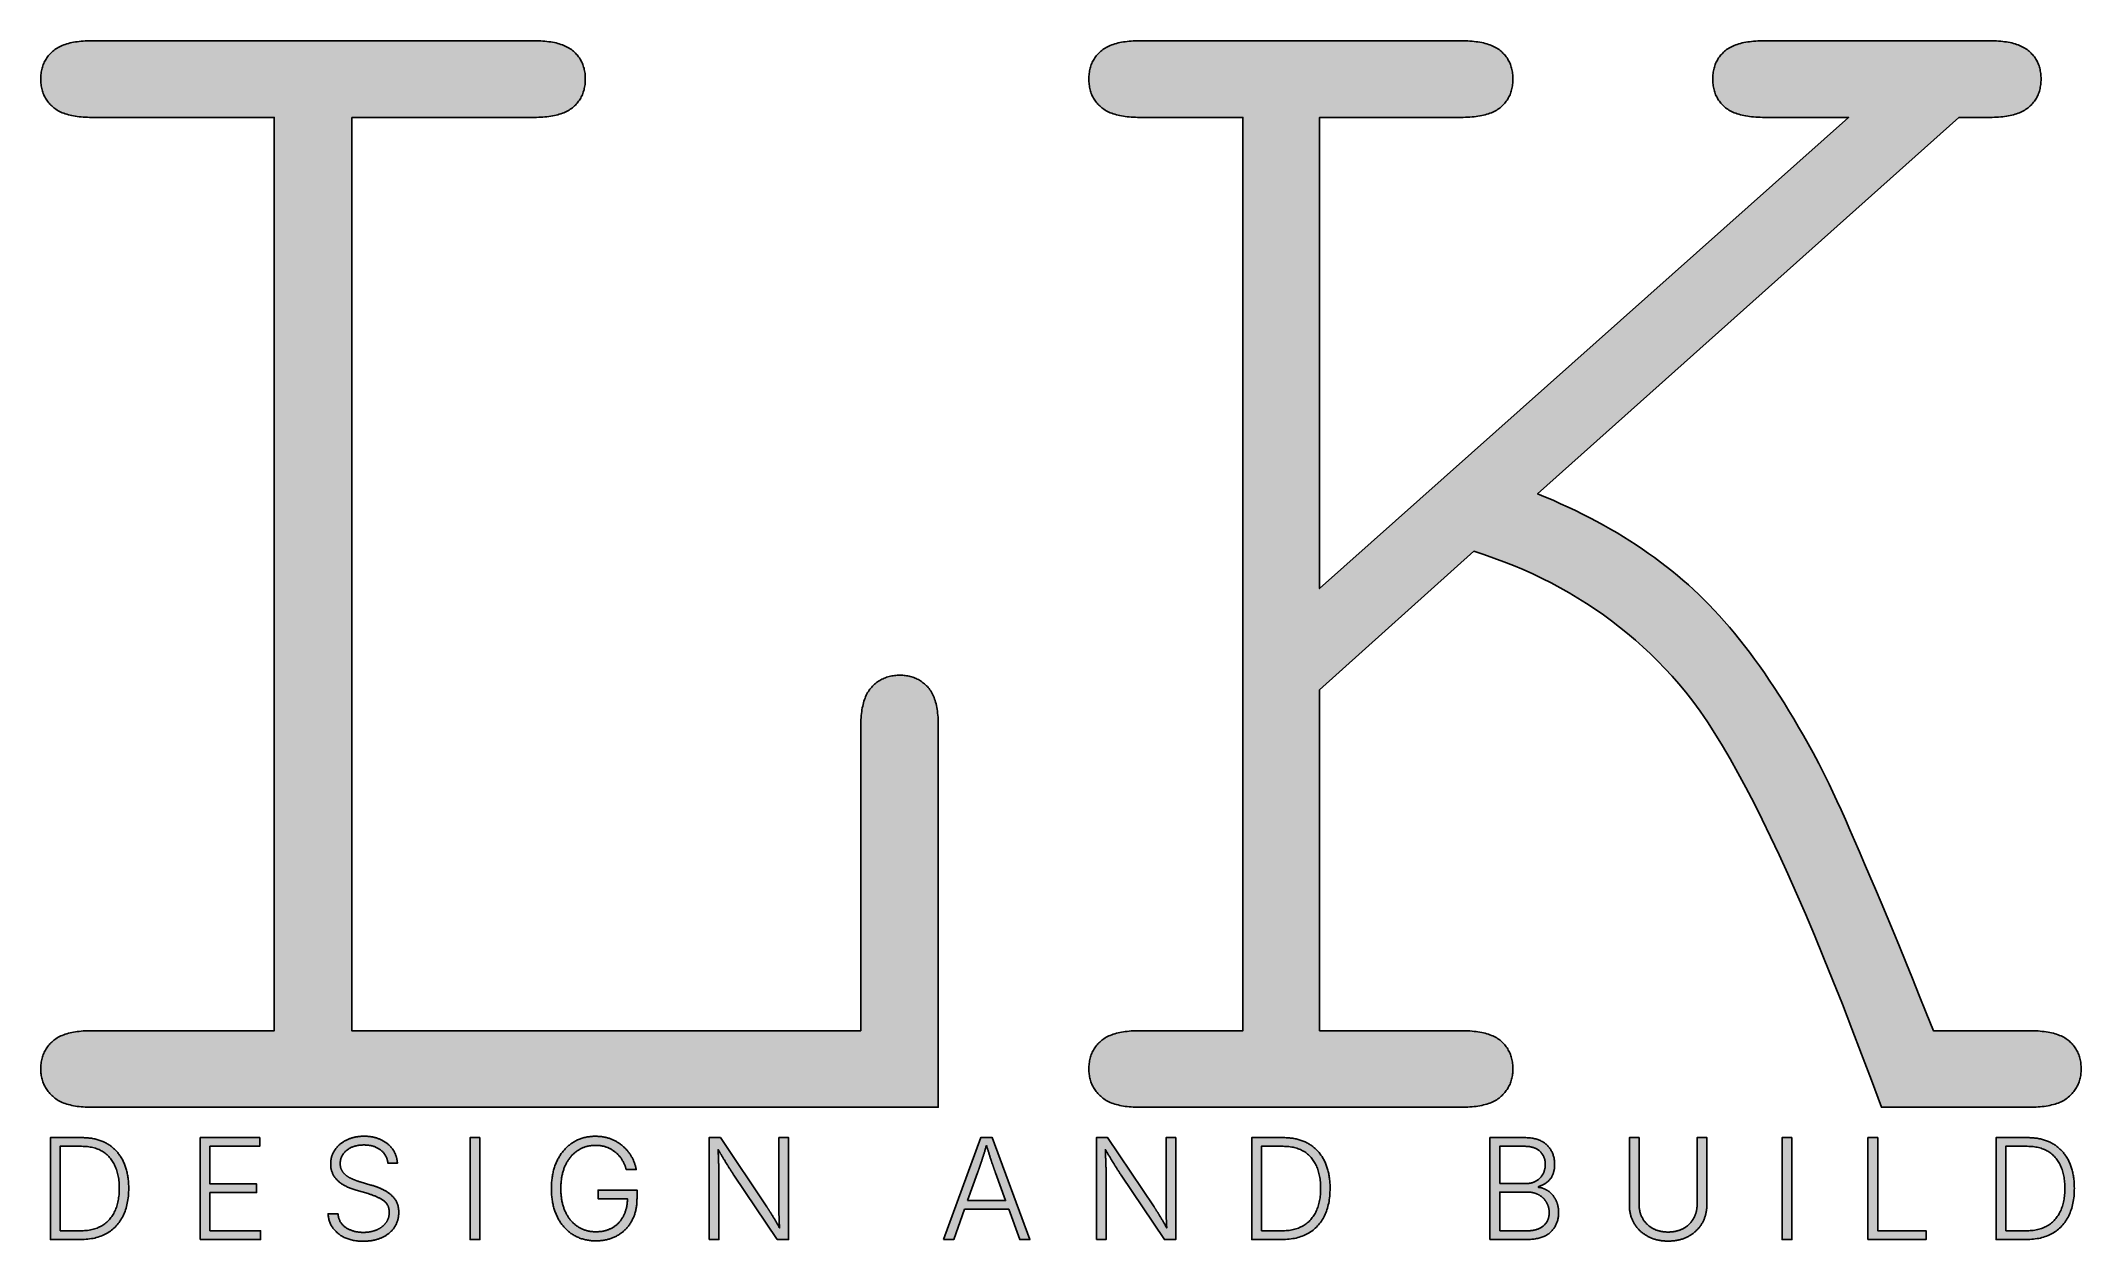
# Model space of a CAD drawing. Header units: millimetres. Extents: x 1.8 to 95.4, y 2.1 to 57.2.
import ezdxf

# ---------------------------------------------------------------- set-up
doc = ezdxf.new("R2010")
doc.units = ezdxf.units.MM
for name, color, linetype, true_color in [('LK-CHARCOAL', 7, 'Continuous', 0x2c2c2c), ('LK-CHARCOAL-FILL', 7, 'Continuous', 0x2c2c2c), ('LK-GOLD', 7, 'Continuous', 0xc9a96e), ('LK-GOLD-FILL', 7, 'Continuous', 0xc9a96e)]:
    doc.layers.add(name, color=color, linetype=linetype, true_color=true_color)

msp = doc.modelspace()

# ---------------------------------------------------------------- hatches: boundary and pattern name
at = {"layer": 'LK-CHARCOAL-FILL', "true_color": 0x2c2c2c}
h = msp.add_hatch(color=7, dxfattribs=at)
h.paths.add_polyline_path([(16.057, 53.666), (16.057, 11.73), (39.411, 11.73), (39.411, 25.709), (39.412, 25.812), (39.415, 25.913), (39.419, 26.011), (39.425, 26.107), (39.433, 26.201), (39.443, 26.292), (39.454, 26.381), (39.467, 26.467), (39.482, 26.55), (39.498, 26.631), (39.517, 26.71), (39.537, 26.786), (39.559, 26.86), (39.582, 26.931), (39.607, 27), (39.634, 27.067), (39.663, 27.13), (39.694, 27.192), (39.726, 27.251), (39.76, 27.307), (39.796, 27.361), (39.833, 27.413), (39.873, 27.462), (39.914, 27.508), (39.956, 27.553), (39.999, 27.595), (40.044, 27.636), (40.089, 27.675), (40.135, 27.711), (40.183, 27.746), (40.231, 27.779), (40.281, 27.811), (40.331, 27.84), (40.383, 27.867), (40.435, 27.893), (40.489, 27.916), (40.544, 27.938), (40.599, 27.958), (40.656, 27.976), (40.713, 27.992), (40.772, 28.006), (40.832, 28.018), (40.892, 28.029), (40.954, 28.037), (41.017, 28.044), (41.08, 28.049), (41.145, 28.052), (41.211, 28.052), (41.273, 28.052), (41.335, 28.049), (41.395, 28.044), (41.455, 28.038), (41.514, 28.03), (41.572, 28.02), (41.629, 28.008), (41.685, 27.994), (41.741, 27.979), (41.795, 27.962), (41.849, 27.943), (41.902, 27.922), (41.953, 27.899), (42.004, 27.874), (42.055, 27.848), (42.104, 27.82), (42.152, 27.79), (42.2, 27.758), (42.246, 27.725), (42.292, 27.689), (42.337, 27.652), (42.381, 27.613), (42.424, 27.572), (42.467, 27.529), (42.507, 27.484), (42.547, 27.437), (42.584, 27.386), (42.62, 27.333), (42.654, 27.278), (42.686, 27.219), (42.717, 27.158), (42.746, 27.094), (42.773, 27.028), (42.798, 26.959), (42.821, 26.887), (42.843, 26.813), (42.863, 26.735), (42.882, 26.655), (42.898, 26.573), (42.913, 26.488), (42.926, 26.4), (42.937, 26.309), (42.947, 26.216), (42.955, 26.12), (42.961, 26.021), (42.965, 25.92), (42.968, 25.815), (42.969, 25.709), (42.969, 8.214), (4.129, 8.214), (4.026, 8.215), (3.925, 8.218), (3.827, 8.222), (3.731, 8.228), (3.637, 8.236), (3.546, 8.246), (3.458, 8.257), (3.371, 8.27), (3.288, 8.285), (3.207, 8.301), (3.128, 8.32), (3.052, 8.34), (2.978, 8.362), (2.907, 8.385), (2.838, 8.41), (2.772, 8.438), (2.708, 8.466), (2.646, 8.497), (2.587, 8.529), (2.531, 8.563), (2.477, 8.599), (2.425, 8.636), (2.376, 8.676), (2.33, 8.717), (2.285, 8.759), (2.243, 8.802), (2.202, 8.846), (2.164, 8.891), (2.127, 8.937), (2.092, 8.983), (2.059, 9.031), (2.028, 9.079), (1.998, 9.129), (1.971, 9.179), (1.945, 9.23), (1.922, 9.282), (1.9, 9.334), (1.88, 9.388), (1.862, 9.442), (1.846, 9.498), (1.832, 9.554), (1.82, 9.611), (1.809, 9.669), (1.801, 9.728), (1.794, 9.788), (1.789, 9.848), (1.787, 9.91), (1.786, 9.972), (1.787, 10.038), (1.789, 10.102), (1.794, 10.166), (1.801, 10.228), (1.809, 10.29), (1.82, 10.35), (1.832, 10.409), (1.846, 10.467), (1.862, 10.524), (1.88, 10.58), (1.9, 10.635), (1.922, 10.689), (1.945, 10.741), (1.971, 10.793), (1.998, 10.843), (2.028, 10.893), (2.059, 10.941), (2.092, 10.988), (2.127, 11.034), (2.164, 11.079), (2.202, 11.123), (2.243, 11.166), (2.285, 11.208), (2.33, 11.249), (2.376, 11.288), (2.425, 11.325), (2.477, 11.361), (2.531, 11.396), (2.587, 11.428), (2.646, 11.459), (2.708, 11.488), (2.772, 11.516), (2.838, 11.542), (2.907, 11.566), (2.978, 11.589), (3.052, 11.61), (3.128, 11.629), (3.207, 11.646), (3.288, 11.662), (3.371, 11.676), (3.458, 11.689), (3.546, 11.7), (3.637, 11.709), (3.731, 11.717), (3.827, 11.722), (3.925, 11.727), (4.026, 11.729), (4.129, 11.73), (12.5, 11.73), (12.5, 53.666), (4.129, 53.666), (4.026, 53.667), (3.925, 53.67), (3.827, 53.674), (3.731, 53.68), (3.637, 53.687), (3.546, 53.696), (3.458, 53.707), (3.371, 53.72), (3.288, 53.734), (3.207, 53.75), (3.128, 53.767), (3.052, 53.787), (2.978, 53.808), (2.907, 53.83), (2.838, 53.854), (2.772, 53.88), (2.708, 53.908), (2.646, 53.937), (2.587, 53.968), (2.531, 54.001), (2.477, 54.035), (2.425, 54.071), (2.376, 54.108), (2.33, 54.148), (2.285, 54.188), (2.243, 54.23), (2.202, 54.273), (2.164, 54.317), (2.127, 54.362), (2.092, 54.408), (2.059, 54.455), (2.028, 54.503), (1.998, 54.553), (1.971, 54.603), (1.945, 54.655), (1.922, 54.707), (1.9, 54.761), (1.88, 54.816), (1.862, 54.872), (1.846, 54.929), (1.832, 54.987), (1.82, 55.046), (1.809, 55.106), (1.801, 55.168), (1.794, 55.23), (1.789, 55.294), (1.787, 55.358), (1.786, 55.424), (1.787, 55.49), (1.789, 55.554), (1.794, 55.618), (1.801, 55.68), (1.809, 55.742), (1.82, 55.802), (1.832, 55.861), (1.846, 55.919), (1.862, 55.976), (1.88, 56.032), (1.9, 56.087), (1.922, 56.141), (1.945, 56.193), (1.971, 56.245), (1.998, 56.295), (2.028, 56.345), (2.059, 56.393), (2.092, 56.44), (2.127, 56.486), (2.164, 56.531), (2.202, 56.575), (2.243, 56.618), (2.285, 56.66), (2.33, 56.701), (2.376, 56.74), (2.425, 56.777), (2.477, 56.813), (2.531, 56.848), (2.587, 56.88), (2.646, 56.911), (2.708, 56.94), (2.772, 56.968), (2.838, 56.994), (2.907, 57.018), (2.978, 57.041), (3.052, 57.062), (3.128, 57.081), (3.207, 57.098), (3.288, 57.114), (3.371, 57.128), (3.458, 57.141), (3.546, 57.152), (3.637, 57.161), (3.731, 57.169), (3.827, 57.174), (3.925, 57.179), (4.026, 57.181), (4.129, 57.182), (24.428, 57.182), (24.531, 57.181), (24.632, 57.179), (24.731, 57.174), (24.827, 57.169), (24.92, 57.161), (25.011, 57.152), (25.1, 57.141), (25.186, 57.128), (25.27, 57.114), (25.351, 57.098), (25.429, 57.081), (25.506, 57.062), (25.579, 57.041), (25.651, 57.018), (25.72, 56.994), (25.786, 56.968), (25.85, 56.94), (25.911, 56.911), (25.97, 56.88), (26.027, 56.848), (26.081, 56.813), (26.132, 56.777), (26.181, 56.74), (26.228, 56.701), (26.272, 56.66), (26.315, 56.618), (26.355, 56.575), (26.394, 56.531), (26.431, 56.486), (26.466, 56.44), (26.499, 56.393), (26.53, 56.345), (26.559, 56.295), (26.587, 56.245), (26.612, 56.193), (26.636, 56.141), (26.657, 56.087), (26.677, 56.032), (26.695, 55.976), (26.711, 55.919), (26.725, 55.861), (26.738, 55.802), (26.748, 55.742), (26.757, 55.68), (26.763, 55.618), (26.768, 55.554), (26.771, 55.49), (26.772, 55.424), (26.771, 55.358), (26.768, 55.294), (26.763, 55.23), (26.757, 55.168), (26.748, 55.106), (26.738, 55.046), (26.725, 54.987), (26.711, 54.929), (26.695, 54.872), (26.677, 54.816), (26.657, 54.761), (26.636, 54.707), (26.612, 54.655), (26.587, 54.603), (26.559, 54.553), (26.53, 54.503), (26.499, 54.455), (26.466, 54.408), (26.431, 54.362), (26.394, 54.317), (26.355, 54.273), (26.315, 54.23), (26.272, 54.188), (26.228, 54.148), (26.181, 54.108), (26.132, 54.071), (26.081, 54.035), (26.027, 54.001), (25.97, 53.968), (25.911, 53.937), (25.85, 53.908), (25.786, 53.88), (25.72, 53.854), (25.651, 53.83), (25.579, 53.808), (25.506, 53.787), (25.429, 53.767), (25.351, 53.75), (25.27, 53.734), (25.186, 53.72), (25.1, 53.707), (25.011, 53.696), (24.92, 53.687), (24.827, 53.68), (24.731, 53.674), (24.632, 53.67), (24.531, 53.667), (24.428, 53.666)])
h.paths.add_polyline_path([(60.465, 27.383), (60.465, 11.73), (66.952, 11.73), (67.059, 11.729), (67.163, 11.727), (67.265, 11.722), (67.364, 11.717), (67.46, 11.709), (67.554, 11.7), (67.645, 11.689), (67.733, 11.676), (67.819, 11.662), (67.902, 11.646), (67.983, 11.629), (68.061, 11.61), (68.137, 11.589), (68.209, 11.566), (68.28, 11.542), (68.347, 11.516), (68.412, 11.488), (68.474, 11.459), (68.534, 11.428), (68.591, 11.396), (68.646, 11.361), (68.698, 11.325), (68.747, 11.288), (68.794, 11.249), (68.838, 11.208), (68.88, 11.166), (68.921, 11.123), (68.96, 11.079), (68.997, 11.034), (69.032, 10.988), (69.065, 10.941), (69.096, 10.893), (69.125, 10.843), (69.152, 10.793), (69.178, 10.741), (69.202, 10.689), (69.223, 10.635), (69.243, 10.58), (69.261, 10.524), (69.277, 10.467), (69.291, 10.409), (69.304, 10.35), (69.314, 10.29), (69.322, 10.228), (69.329, 10.166), (69.334, 10.102), (69.337, 10.038), (69.338, 9.972), (69.337, 9.91), (69.334, 9.848), (69.329, 9.788), (69.322, 9.728), (69.314, 9.669), (69.304, 9.611), (69.291, 9.554), (69.277, 9.498), (69.261, 9.442), (69.243, 9.388), (69.223, 9.334), (69.202, 9.282), (69.178, 9.23), (69.152, 9.179), (69.125, 9.129), (69.096, 9.079), (69.065, 9.031), (69.032, 8.983), (68.997, 8.937), (68.96, 8.891), (68.921, 8.846), (68.88, 8.802), (68.838, 8.759), (68.794, 8.717), (68.747, 8.676), (68.698, 8.636), (68.646, 8.599), (68.591, 8.563), (68.534, 8.529), (68.474, 8.497), (68.412, 8.466), (68.347, 8.438), (68.28, 8.41), (68.209, 8.385), (68.137, 8.362), (68.061, 8.34), (67.983, 8.32), (67.902, 8.301), (67.819, 8.285), (67.733, 8.27), (67.645, 8.257), (67.554, 8.246), (67.46, 8.236), (67.364, 8.228), (67.265, 8.222), (67.163, 8.218), (67.059, 8.215), (66.952, 8.214), (52.22, 8.214), (52.116, 8.215), (52.016, 8.218), (51.917, 8.222), (51.821, 8.228), (51.728, 8.236), (51.637, 8.246), (51.548, 8.257), (51.462, 8.27), (51.378, 8.285), (51.297, 8.301), (51.218, 8.32), (51.142, 8.34), (51.068, 8.362), (50.997, 8.385), (50.928, 8.41), (50.862, 8.438), (50.798, 8.466), (50.737, 8.497), (50.678, 8.529), (50.621, 8.563), (50.567, 8.599), (50.516, 8.636), (50.467, 8.676), (50.42, 8.717), (50.376, 8.759), (50.333, 8.802), (50.293, 8.846), (50.254, 8.891), (50.217, 8.937), (50.182, 8.983), (50.149, 9.031), (50.118, 9.079), (50.089, 9.129), (50.061, 9.179), (50.036, 9.23), (50.012, 9.282), (49.99, 9.334), (49.971, 9.388), (49.953, 9.442), (49.937, 9.498), (49.922, 9.554), (49.91, 9.611), (49.9, 9.669), (49.891, 9.728), (49.885, 9.788), (49.88, 9.848), (49.877, 9.91), (49.876, 9.972), (49.877, 10.038), (49.88, 10.102), (49.885, 10.166), (49.891, 10.228), (49.9, 10.29), (49.91, 10.35), (49.922, 10.409), (49.937, 10.467), (49.953, 10.524), (49.971, 10.58), (49.99, 10.635), (50.012, 10.689), (50.036, 10.741), (50.061, 10.793), (50.089, 10.843), (50.118, 10.893), (50.149, 10.941), (50.182, 10.988), (50.217, 11.034), (50.254, 11.079), (50.293, 11.123), (50.333, 11.166), (50.376, 11.208), (50.42, 11.249), (50.467, 11.288), (50.516, 11.325), (50.567, 11.361), (50.621, 11.396), (50.678, 11.428), (50.737, 11.459), (50.798, 11.488), (50.862, 11.516), (50.928, 11.542), (50.997, 11.566), (51.068, 11.589), (51.142, 11.61), (51.218, 11.629), (51.297, 11.646), (51.378, 11.662), (51.462, 11.676), (51.548, 11.689), (51.637, 11.7), (51.728, 11.709), (51.821, 11.717), (51.917, 11.722), (52.016, 11.727), (52.116, 11.729), (52.22, 11.73), (56.949, 11.73), (56.949, 53.666), (52.22, 53.666), (52.116, 53.667), (52.016, 53.67), (51.917, 53.674), (51.821, 53.68), (51.728, 53.687), (51.637, 53.696), (51.548, 53.707), (51.462, 53.72), (51.378, 53.734), (51.297, 53.75), (51.218, 53.767), (51.142, 53.787), (51.068, 53.808), (50.997, 53.83), (50.928, 53.854), (50.862, 53.88), (50.798, 53.908), (50.737, 53.937), (50.678, 53.968), (50.621, 54.001), (50.567, 54.035), (50.516, 54.071), (50.467, 54.108), (50.42, 54.148), (50.376, 54.188), (50.333, 54.23), (50.293, 54.273), (50.254, 54.317), (50.217, 54.362), (50.182, 54.408), (50.149, 54.455), (50.118, 54.503), (50.089, 54.553), (50.061, 54.603), (50.036, 54.655), (50.012, 54.707), (49.99, 54.761), (49.971, 54.816), (49.953, 54.872), (49.937, 54.929), (49.922, 54.987), (49.91, 55.046), (49.9, 55.106), (49.891, 55.168), (49.885, 55.23), (49.88, 55.294), (49.877, 55.358), (49.876, 55.424), (49.877, 55.49), (49.88, 55.554), (49.885, 55.618), (49.891, 55.68), (49.9, 55.742), (49.91, 55.802), (49.922, 55.861), (49.937, 55.919), (49.953, 55.976), (49.971, 56.032), (49.99, 56.087), (50.012, 56.141), (50.036, 56.193), (50.061, 56.245), (50.089, 56.295), (50.118, 56.345), (50.149, 56.393), (50.182, 56.44), (50.217, 56.486), (50.254, 56.531), (50.293, 56.575), (50.333, 56.618), (50.376, 56.66), (50.42, 56.701), (50.467, 56.74), (50.516, 56.777), (50.567, 56.813), (50.621, 56.848), (50.678, 56.88), (50.737, 56.911), (50.798, 56.94), (50.862, 56.968), (50.928, 56.994), (50.997, 57.018), (51.068, 57.041), (51.142, 57.062), (51.218, 57.081), (51.297, 57.098), (51.378, 57.114), (51.462, 57.128), (51.548, 57.141), (51.637, 57.152), (51.728, 57.161), (51.821, 57.169), (51.917, 57.174), (52.016, 57.179), (52.116, 57.181), (52.22, 57.182), (66.952, 57.182), (67.059, 57.181), (67.163, 57.179), (67.265, 57.174), (67.364, 57.169), (67.46, 57.161), (67.554, 57.152), (67.645, 57.141), (67.733, 57.128), (67.819, 57.114), (67.902, 57.098), (67.983, 57.081), (68.061, 57.062), (68.137, 57.041), (68.209, 57.018), (68.28, 56.994), (68.347, 56.968), (68.412, 56.94), (68.474, 56.911), (68.534, 56.88), (68.591, 56.848), (68.646, 56.813), (68.698, 56.777), (68.747, 56.74), (68.794, 56.701), (68.838, 56.66), (68.88, 56.618), (68.921, 56.575), (68.96, 56.531), (68.997, 56.486), (69.032, 56.44), (69.065, 56.393), (69.096, 56.345), (69.125, 56.295), (69.152, 56.245), (69.178, 56.193), (69.202, 56.141), (69.223, 56.087), (69.243, 56.032), (69.261, 55.976), (69.277, 55.919), (69.291, 55.861), (69.304, 55.802), (69.314, 55.742), (69.322, 55.68), (69.329, 55.618), (69.334, 55.554), (69.337, 55.49), (69.338, 55.424), (69.337, 55.358), (69.334, 55.294), (69.329, 55.23), (69.322, 55.168), (69.314, 55.106), (69.304, 55.046), (69.291, 54.987), (69.277, 54.929), (69.261, 54.872), (69.243, 54.816), (69.223, 54.761), (69.202, 54.707), (69.178, 54.655), (69.152, 54.603), (69.125, 54.553), (69.096, 54.503), (69.065, 54.455), (69.032, 54.408), (68.997, 54.362), (68.96, 54.317), (68.921, 54.273), (68.88, 54.23), (68.838, 54.188), (68.794, 54.148), (68.747, 54.108), (68.698, 54.071), (68.646, 54.035), (68.591, 54.001), (68.534, 53.968), (68.474, 53.937), (68.412, 53.908), (68.347, 53.88), (68.28, 53.854), (68.209, 53.83), (68.137, 53.808), (68.061, 53.787), (67.983, 53.767), (67.902, 53.75), (67.819, 53.734), (67.733, 53.72), (67.645, 53.707), (67.554, 53.696), (67.46, 53.687), (67.364, 53.68), (67.265, 53.674), (67.163, 53.67), (67.059, 53.667), (66.952, 53.666), (60.465, 53.666), (60.465, 32.028), (84.739, 53.666), (80.889, 53.666), (80.782, 53.667), (80.678, 53.67), (80.576, 53.674), (80.477, 53.68), (80.381, 53.687), (80.287, 53.696), (80.196, 53.707), (80.108, 53.72), (80.022, 53.734), (79.939, 53.75), (79.858, 53.767), (79.78, 53.787), (79.704, 53.808), (79.632, 53.83), (79.561, 53.854), (79.494, 53.88), (79.429, 53.908), (79.367, 53.937), (79.307, 53.968), (79.25, 54.001), (79.195, 54.035), (79.143, 54.071), (79.094, 54.108), (79.047, 54.148), (79.003, 54.188), (78.961, 54.23), (78.92, 54.273), (78.881, 54.317), (78.844, 54.362), (78.809, 54.408), (78.776, 54.455), (78.745, 54.503), (78.716, 54.553), (78.688, 54.603), (78.663, 54.655), (78.639, 54.707), (78.618, 54.761), (78.598, 54.816), (78.58, 54.872), (78.564, 54.929), (78.55, 54.987), (78.537, 55.046), (78.527, 55.106), (78.518, 55.168), (78.512, 55.23), (78.507, 55.294), (78.504, 55.358), (78.503, 55.424), (78.504, 55.49), (78.507, 55.554), (78.512, 55.618), (78.518, 55.68), (78.527, 55.742), (78.537, 55.802), (78.55, 55.861), (78.564, 55.919), (78.58, 55.976), (78.598, 56.032), (78.618, 56.087), (78.639, 56.141), (78.663, 56.193), (78.688, 56.245), (78.716, 56.295), (78.745, 56.345), (78.776, 56.393), (78.809, 56.44), (78.844, 56.486), (78.881, 56.531), (78.92, 56.575), (78.961, 56.618), (79.003, 56.66), (79.047, 56.701), (79.094, 56.74), (79.143, 56.777), (79.195, 56.813), (79.25, 56.848), (79.307, 56.88), (79.367, 56.911), (79.429, 56.94), (79.494, 56.968), (79.561, 56.994), (79.632, 57.018), (79.704, 57.041), (79.78, 57.062), (79.858, 57.081), (79.939, 57.098), (80.022, 57.114), (80.108, 57.128), (80.196, 57.141), (80.287, 57.152), (80.381, 57.161), (80.477, 57.169), (80.576, 57.174), (80.678, 57.179), (80.782, 57.181), (80.889, 57.182), (91.227, 57.182), (91.33, 57.181), (91.431, 57.179), (91.529, 57.174), (91.625, 57.169), (91.719, 57.161), (91.81, 57.152), (91.898, 57.141), (91.985, 57.128), (92.068, 57.114), (92.149, 57.098), (92.228, 57.081), (92.304, 57.062), (92.378, 57.041), (92.449, 57.018), (92.518, 56.994), (92.584, 56.968), (92.648, 56.94), (92.71, 56.911), (92.769, 56.88), (92.825, 56.848), (92.879, 56.813), (92.931, 56.777), (92.98, 56.74), (93.026, 56.701), (93.071, 56.66), (93.113, 56.618), (93.154, 56.575), (93.192, 56.531), (93.229, 56.486), (93.264, 56.44), (93.297, 56.393), (93.328, 56.345), (93.358, 56.295), (93.385, 56.245), (93.411, 56.193), (93.434, 56.141), (93.456, 56.087), (93.476, 56.032), (93.494, 55.976), (93.51, 55.919), (93.524, 55.861), (93.536, 55.802), (93.547, 55.742), (93.555, 55.68), (93.562, 55.618), (93.567, 55.554), (93.569, 55.49), (93.57, 55.424), (93.569, 55.358), (93.567, 55.294), (93.562, 55.23), (93.555, 55.168), (93.547, 55.106), (93.536, 55.046), (93.524, 54.987), (93.51, 54.929), (93.494, 54.872), (93.476, 54.816), (93.456, 54.761), (93.434, 54.707), (93.411, 54.655), (93.385, 54.603), (93.358, 54.553), (93.328, 54.503), (93.297, 54.455), (93.264, 54.408), (93.229, 54.362), (93.192, 54.317), (93.154, 54.273), (93.113, 54.23), (93.071, 54.188), (93.026, 54.148), (92.98, 54.108), (92.931, 54.071), (92.879, 54.035), (92.825, 54.001), (92.769, 53.968), (92.71, 53.937), (92.648, 53.908), (92.584, 53.88), (92.518, 53.854), (92.449, 53.83), (92.378, 53.808), (92.304, 53.787), (92.228, 53.767), (92.149, 53.75), (92.068, 53.734), (91.985, 53.72), (91.898, 53.707), (91.81, 53.696), (91.719, 53.687), (91.625, 53.68), (91.529, 53.674), (91.431, 53.67), (91.33, 53.667), (91.227, 53.666), (89.804, 53.666), (70.468, 36.381), (70.824, 36.233), (71.176, 36.082), (71.522, 35.928), (71.864, 35.771), (72.2, 35.611), (72.531, 35.447), (72.858, 35.281), (73.179, 35.112), (73.495, 34.939), (73.806, 34.764), (74.112, 34.585), (74.412, 34.404), (74.708, 34.219), (74.998, 34.031), (75.284, 33.841), (75.564, 33.647), (75.84, 33.45), (76.11, 33.25), (76.375, 33.047), (76.635, 32.841), (76.89, 32.632), (77.14, 32.42), (77.385, 32.205), (77.624, 31.987), (77.861, 31.763), (78.097, 31.532), (78.333, 31.293), (78.567, 31.046), (78.801, 30.792), (79.034, 30.53), (79.267, 30.26), (79.499, 29.982), (79.73, 29.697), (79.96, 29.404), (80.189, 29.104), (80.418, 28.795), (80.646, 28.479), (80.874, 28.156), (81.1, 27.824), (81.326, 27.485), (81.551, 27.138), (81.776, 26.784), (81.999, 26.422), (82.222, 26.052), (82.445, 25.674), (82.666, 25.289), (82.887, 24.896), (83.107, 24.495), (83.237, 24.256), (83.376, 23.991), (83.523, 23.7), (83.679, 23.385), (83.844, 23.044), (84.017, 22.677), (84.2, 22.285), (84.391, 21.868), (84.59, 21.425), (84.799, 20.956), (85.016, 20.463), (85.242, 19.943), (85.476, 19.399), (85.719, 18.829), (85.971, 18.233), (86.232, 17.613), (86.502, 16.966), (86.78, 16.294), (87.067, 15.597), (87.362, 14.875), (87.666, 14.127), (87.979, 13.353), (88.301, 12.554), (88.632, 11.73), (93.026, 11.73), (93.133, 11.729), (93.237, 11.727), (93.339, 11.722), (93.438, 11.717), (93.534, 11.709), (93.628, 11.7), (93.719, 11.689), (93.807, 11.676), (93.893, 11.662), (93.977, 11.646), (94.057, 11.629), (94.135, 11.61), (94.211, 11.589), (94.284, 11.566), (94.354, 11.542), (94.421, 11.516), (94.486, 11.488), (94.549, 11.459), (94.608, 11.428), (94.665, 11.396), (94.72, 11.361), (94.772, 11.325), (94.821, 11.288), (94.868, 11.249), (94.912, 11.208), (94.955, 11.166), (94.995, 11.123), (95.034, 11.079), (95.071, 11.034), (95.106, 10.988), (95.139, 10.941), (95.17, 10.893), (95.199, 10.843), (95.227, 10.793), (95.252, 10.741), (95.276, 10.689), (95.298, 10.635), (95.317, 10.58), (95.335, 10.524), (95.351, 10.467), (95.366, 10.409), (95.378, 10.35), (95.388, 10.29), (95.397, 10.228), (95.403, 10.166), (95.408, 10.102), (95.411, 10.038), (95.412, 9.972), (95.411, 9.91), (95.408, 9.848), (95.403, 9.788), (95.397, 9.728), (95.388, 9.669), (95.378, 9.611), (95.366, 9.554), (95.351, 9.498), (95.335, 9.442), (95.317, 9.388), (95.298, 9.334), (95.276, 9.282), (95.252, 9.23), (95.227, 9.179), (95.199, 9.129), (95.17, 9.079), (95.139, 9.031), (95.106, 8.983), (95.071, 8.937), (95.034, 8.891), (94.995, 8.846), (94.955, 8.802), (94.912, 8.759), (94.868, 8.717), (94.821, 8.676), (94.772, 8.636), (94.72, 8.599), (94.665, 8.563), (94.608, 8.529), (94.549, 8.497), (94.486, 8.466), (94.421, 8.438), (94.354, 8.41), (94.284, 8.385), (94.211, 8.362), (94.135, 8.34), (94.057, 8.32), (93.977, 8.301), (93.893, 8.285), (93.807, 8.27), (93.719, 8.257), (93.628, 8.246), (93.534, 8.236), (93.438, 8.228), (93.339, 8.222), (93.237, 8.218), (93.133, 8.215), (93.026, 8.214), (86.246, 8.214), (85.789, 9.455), (85.338, 10.658), (84.892, 11.823), (84.453, 12.951), (84.02, 14.042), (83.594, 15.095), (83.173, 16.111), (82.758, 17.089), (82.35, 18.03), (81.947, 18.934), (81.551, 19.8), (81.161, 20.629), (80.777, 21.42), (80.399, 22.174), (80.027, 22.891), (79.661, 23.57), (79.302, 24.211), (78.948, 24.815), (78.601, 25.382), (78.259, 25.912), (77.924, 26.404), (77.595, 26.858), (77.272, 27.275), (76.955, 27.655), (76.638, 28.011), (76.314, 28.359), (75.984, 28.698), (75.647, 29.027), (75.304, 29.348), (74.954, 29.66), (74.597, 29.963), (74.234, 30.257), (73.865, 30.542), (73.489, 30.818), (73.106, 31.085), (72.717, 31.343), (72.322, 31.592), (71.919, 31.833), (71.511, 32.064), (71.095, 32.287), (70.674, 32.5), (70.245, 32.705), (69.81, 32.9), (69.369, 33.087), (68.921, 33.265), (68.467, 33.434), (68.006, 33.593), (67.538, 33.744)])
at = {"layer": 'LK-GOLD-FILL', "true_color": 0xc9a96e}
h = msp.add_hatch(color=7, dxfattribs=at)
h.paths.add_polyline_path([(3.607, 2.143), (2.226, 2.143), (2.226, 6.82), (3.688, 6.82), (3.744, 6.819), (3.798, 6.818), (3.852, 6.816), (3.906, 6.812), (3.959, 6.808), (4.011, 6.802), (4.062, 6.796), (4.113, 6.789), (4.163, 6.781), (4.212, 6.771), (4.261, 6.761), (4.309, 6.75), (4.356, 6.738), (4.403, 6.725), (4.449, 6.711), (4.495, 6.696), (4.539, 6.68), (4.583, 6.663), (4.627, 6.645), (4.67, 6.626), (4.712, 6.606), (4.753, 6.585), (4.794, 6.563), (4.834, 6.541), (4.873, 6.517), (4.912, 6.492), (4.95, 6.467), (4.987, 6.441), (5.023, 6.414), (5.059, 6.386), (5.093, 6.357), (5.127, 6.327), (5.16, 6.297), (5.193, 6.266), (5.225, 6.234), (5.255, 6.201), (5.285, 6.167), (5.315, 6.132), (5.343, 6.097), (5.371, 6.061), (5.398, 6.023), (5.424, 5.986), (5.45, 5.947), (5.474, 5.907), (5.498, 5.867), (5.521, 5.825), (5.544, 5.783), (5.565, 5.74), (5.586, 5.696), (5.606, 5.652), (5.625, 5.607), (5.643, 5.561), (5.66, 5.514), (5.677, 5.467), (5.692, 5.419), (5.707, 5.37), (5.72, 5.321), (5.733, 5.27), (5.745, 5.22), (5.756, 5.168), (5.766, 5.116), (5.775, 5.063), (5.784, 5.009), (5.791, 4.955), (5.798, 4.9), (5.804, 4.844), (5.809, 4.787), (5.813, 4.73), (5.816, 4.672), (5.818, 4.613), (5.819, 4.554), (5.82, 4.494), (5.819, 4.403), (5.816, 4.313), (5.811, 4.225), (5.804, 4.139), (5.795, 4.054), (5.784, 3.972), (5.77, 3.89), (5.755, 3.811), (5.738, 3.733), (5.719, 3.657), (5.698, 3.582), (5.675, 3.509), (5.65, 3.438), (5.623, 3.369), (5.594, 3.301), (5.563, 3.235), (5.53, 3.17), (5.495, 3.108), (5.458, 3.046), (5.419, 2.987), (5.377, 2.929), (5.334, 2.873), (5.289, 2.819), (5.242, 2.766), (5.193, 2.715), (5.142, 2.666), (5.09, 2.62), (5.036, 2.576), (4.981, 2.533), (4.923, 2.493), (4.864, 2.455), (4.804, 2.42), (4.741, 2.386), (4.677, 2.355), (4.612, 2.326), (4.544, 2.299), (4.475, 2.274), (4.405, 2.251), (4.332, 2.23), (4.259, 2.212), (4.183, 2.196), (4.106, 2.182), (4.027, 2.17), (3.946, 2.16), (3.864, 2.153), (3.78, 2.147), (3.694, 2.144), (3.607, 2.143)])
h.paths.add_polyline_path([(2.671, 2.542), (3.582, 2.542), (3.655, 2.542), (3.728, 2.545), (3.798, 2.55), (3.868, 2.556), (3.935, 2.564), (4.001, 2.574), (4.066, 2.586), (4.129, 2.599), (4.191, 2.614), (4.251, 2.631), (4.309, 2.65), (4.366, 2.671), (4.422, 2.693), (4.476, 2.718), (4.528, 2.744), (4.579, 2.772), (4.628, 2.801), (4.676, 2.833), (4.723, 2.866), (4.767, 2.901), (4.811, 2.938), (4.852, 2.977), (4.893, 3.017), (4.931, 3.059), (4.968, 3.103), (5.004, 3.149), (5.038, 3.195), (5.07, 3.243), (5.101, 3.293), (5.13, 3.343), (5.158, 3.395), (5.184, 3.449), (5.209, 3.504), (5.232, 3.56), (5.253, 3.618), (5.273, 3.677), (5.291, 3.737), (5.307, 3.799), (5.322, 3.863), (5.336, 3.927), (5.348, 3.993), (5.358, 4.061), (5.367, 4.129), (5.374, 4.199), (5.379, 4.271), (5.383, 4.344), (5.386, 4.418), (5.386, 4.494), (5.386, 4.568), (5.383, 4.641), (5.38, 4.713), (5.374, 4.783), (5.367, 4.852), (5.359, 4.92), (5.349, 4.986), (5.337, 5.051), (5.324, 5.115), (5.31, 5.177), (5.294, 5.238), (5.276, 5.298), (5.257, 5.356), (5.236, 5.413), (5.214, 5.469), (5.19, 5.523), (5.165, 5.576), (5.138, 5.627), (5.11, 5.677), (5.08, 5.726), (5.049, 5.774), (5.016, 5.82), (4.981, 5.865), (4.945, 5.908), (4.908, 5.95), (4.869, 5.99), (4.829, 6.028), (4.787, 6.065), (4.744, 6.1), (4.7, 6.133), (4.654, 6.164), (4.607, 6.193), (4.558, 6.221), (4.508, 6.247), (4.456, 6.271), (4.404, 6.293), (4.349, 6.313), (4.294, 6.332), (4.237, 6.349), (4.178, 6.364), (4.118, 6.378), (4.057, 6.389), (3.994, 6.399), (3.93, 6.407), (3.865, 6.413), (3.798, 6.418), (3.73, 6.42), (3.66, 6.421), (2.671, 6.421)])
h.paths.add_polyline_path([(9.099, 2.143), (9.099, 6.82), (11.83, 6.82), (11.83, 6.421), (9.545, 6.421), (9.545, 4.695), (11.686, 4.695), (11.686, 4.296), (9.545, 4.296), (9.545, 2.542), (11.874, 2.542), (11.874, 2.143)])
h.paths.add_polyline_path([(16.582, 2.064), (16.522, 2.065), (16.464, 2.067), (16.407, 2.07), (16.35, 2.074), (16.295, 2.08), (16.24, 2.086), (16.187, 2.094), (16.135, 2.103), (16.083, 2.113), (16.033, 2.125), (15.984, 2.138), (15.935, 2.151), (15.888, 2.167), (15.841, 2.183), (15.796, 2.2), (15.752, 2.219), (15.708, 2.239), (15.666, 2.26), (15.625, 2.283), (15.584, 2.306), (15.545, 2.331), (15.507, 2.357), (15.469, 2.384), (15.433, 2.413), (15.398, 2.442), (15.364, 2.472), (15.332, 2.503), (15.301, 2.535), (15.271, 2.567), (15.242, 2.601), (15.215, 2.634), (15.19, 2.669), (15.166, 2.705), (15.143, 2.741), (15.121, 2.778), (15.101, 2.815), (15.082, 2.854), (15.065, 2.893), (15.049, 2.933), (15.034, 2.974), (15.021, 3.015), (15.009, 3.057), (14.998, 3.1), (14.989, 3.144), (14.981, 3.188), (14.974, 3.234), (14.969, 3.28), (14.965, 3.326), (15.42, 3.326), (15.424, 3.292), (15.428, 3.258), (15.434, 3.225), (15.44, 3.193), (15.448, 3.161), (15.456, 3.13), (15.466, 3.1), (15.476, 3.07), (15.488, 3.041), (15.501, 3.013), (15.514, 2.985), (15.529, 2.958), (15.545, 2.932), (15.562, 2.906), (15.579, 2.882), (15.598, 2.857), (15.618, 2.834), (15.639, 2.811), (15.661, 2.789), (15.684, 2.768), (15.708, 2.747), (15.733, 2.727), (15.759, 2.708), (15.786, 2.689), (15.814, 2.671), (15.842, 2.654), (15.871, 2.638), (15.9, 2.622), (15.93, 2.607), (15.96, 2.593), (15.991, 2.58), (16.022, 2.567), (16.053, 2.555), (16.085, 2.544), (16.118, 2.534), (16.151, 2.524), (16.184, 2.515), (16.218, 2.507), (16.252, 2.5), (16.287, 2.494), (16.322, 2.488), (16.358, 2.483), (16.394, 2.479), (16.431, 2.475), (16.468, 2.473), (16.505, 2.471), (16.543, 2.47), (16.582, 2.469), (16.611, 2.47), (16.639, 2.47), (16.668, 2.471), (16.696, 2.473), (16.724, 2.474), (16.751, 2.477), (16.778, 2.479), (16.805, 2.482), (16.832, 2.486), (16.858, 2.489), (16.884, 2.494), (16.91, 2.498), (16.936, 2.503), (16.961, 2.509), (16.986, 2.515), (17.011, 2.521), (17.035, 2.528), (17.059, 2.535), (17.083, 2.542), (17.107, 2.55), (17.13, 2.558), (17.153, 2.567), (17.176, 2.576), (17.199, 2.585), (17.221, 2.595), (17.243, 2.605), (17.264, 2.616), (17.285, 2.627), (17.305, 2.638), (17.326, 2.649), (17.345, 2.661), (17.365, 2.673), (17.384, 2.685), (17.402, 2.698), (17.421, 2.711), (17.438, 2.724), (17.456, 2.738), (17.473, 2.752), (17.489, 2.766), (17.506, 2.781), (17.521, 2.796), (17.537, 2.811), (17.552, 2.826), (17.566, 2.842), (17.581, 2.858), (17.594, 2.875), (17.608, 2.892), (17.621, 2.909), (17.633, 2.926), (17.645, 2.944), (17.657, 2.962), (17.668, 2.98), (17.678, 2.998), (17.688, 3.017), (17.697, 3.036), (17.706, 3.055), (17.715, 3.074), (17.722, 3.094), (17.729, 3.114), (17.736, 3.134), (17.742, 3.154), (17.748, 3.175), (17.753, 3.196), (17.758, 3.217), (17.762, 3.238), (17.765, 3.26), (17.768, 3.282), (17.77, 3.304), (17.772, 3.327), (17.774, 3.349), (17.774, 3.372), (17.775, 3.395), (17.774, 3.424), (17.773, 3.453), (17.77, 3.481), (17.767, 3.508), (17.763, 3.535), (17.758, 3.561), (17.752, 3.586), (17.745, 3.611), (17.737, 3.636), (17.728, 3.659), (17.719, 3.683), (17.708, 3.705), (17.696, 3.727), (17.684, 3.749), (17.67, 3.77), (17.656, 3.79), (17.641, 3.81), (17.625, 3.829), (17.607, 3.848), (17.589, 3.866), (17.57, 3.883), (17.55, 3.9), (17.53, 3.916), (17.508, 3.932), (17.485, 3.947), (17.462, 3.963), (17.438, 3.978), (17.414, 3.992), (17.389, 4.007), (17.364, 4.021), (17.337, 4.036), (17.311, 4.05), (17.283, 4.063), (17.255, 4.077), (17.227, 4.091), (17.198, 4.104), (17.168, 4.117), (17.138, 4.13), (17.107, 4.143), (17.075, 4.155), (17.043, 4.168), (17.01, 4.18), (16.977, 4.192), (16.943, 4.204), (16.909, 4.215), (16.874, 4.227), (16.838, 4.238), (16.802, 4.249), (16.249, 4.409), (16.203, 4.423), (16.158, 4.437), (16.113, 4.452), (16.07, 4.467), (16.027, 4.483), (15.986, 4.499), (15.945, 4.515), (15.905, 4.532), (15.866, 4.55), (15.828, 4.568), (15.791, 4.586), (15.755, 4.605), (15.719, 4.624), (15.685, 4.644), (15.651, 4.664), (15.619, 4.685), (15.587, 4.706), (15.556, 4.727), (15.526, 4.749), (15.497, 4.772), (15.468, 4.795), (15.441, 4.818), (15.415, 4.842), (15.389, 4.866), (15.364, 4.891), (15.341, 4.916), (15.318, 4.942), (15.297, 4.968), (15.277, 4.995), (15.257, 5.022), (15.239, 5.05), (15.222, 5.078), (15.205, 5.107), (15.19, 5.137), (15.176, 5.167), (15.163, 5.197), (15.151, 5.229), (15.14, 5.26), (15.13, 5.292), (15.121, 5.325), (15.113, 5.358), (15.107, 5.392), (15.101, 5.426), (15.096, 5.461), (15.092, 5.496), (15.09, 5.532), (15.088, 5.568), (15.088, 5.605), (15.088, 5.637), (15.089, 5.668), (15.091, 5.699), (15.093, 5.729), (15.096, 5.759), (15.1, 5.789), (15.105, 5.819), (15.11, 5.848), (15.116, 5.877), (15.123, 5.906), (15.13, 5.934), (15.138, 5.962), (15.147, 5.99), (15.157, 6.017), (15.167, 6.044), (15.178, 6.071), (15.189, 6.098), (15.202, 6.124), (15.215, 6.149), (15.228, 6.175), (15.243, 6.2), (15.258, 6.225), (15.274, 6.249), (15.29, 6.274), (15.307, 6.298), (15.325, 6.321), (15.343, 6.344), (15.362, 6.366), (15.381, 6.389), (15.4, 6.41), (15.421, 6.431), (15.441, 6.452), (15.463, 6.472), (15.484, 6.492), (15.506, 6.512), (15.529, 6.531), (15.552, 6.549), (15.576, 6.567), (15.6, 6.585), (15.625, 6.602), (15.65, 6.619), (15.676, 6.635), (15.702, 6.651), (15.729, 6.667), (15.756, 6.682), (15.784, 6.696), (15.812, 6.71), (15.841, 6.724), (15.87, 6.737), (15.9, 6.75), (15.929, 6.762), (15.96, 6.774), (15.99, 6.784), (16.021, 6.795), (16.051, 6.805), (16.083, 6.814), (16.114, 6.823), (16.146, 6.831), (16.178, 6.838), (16.211, 6.845), (16.243, 6.852), (16.276, 6.858), (16.31, 6.863), (16.343, 6.868), (16.377, 6.872), (16.411, 6.876), (16.446, 6.879), (16.481, 6.881), (16.516, 6.883), (16.551, 6.885), (16.587, 6.886), (16.623, 6.886), (16.659, 6.886), (16.696, 6.885), (16.732, 6.883), (16.767, 6.881), (16.802, 6.879), (16.837, 6.876), (16.872, 6.872), (16.906, 6.868), (16.94, 6.863), (16.973, 6.857), (17.006, 6.852), (17.039, 6.845), (17.071, 6.838), (17.103, 6.83), (17.135, 6.822), (17.166, 6.813), (17.197, 6.804), (17.227, 6.794), (17.257, 6.784), (17.287, 6.772), (17.317, 6.761), (17.346, 6.749), (17.374, 6.736), (17.403, 6.723), (17.431, 6.709), (17.458, 6.695), (17.485, 6.68), (17.511, 6.665), (17.537, 6.65), (17.563, 6.634), (17.587, 6.617), (17.612, 6.601), (17.636, 6.584), (17.659, 6.566), (17.682, 6.549), (17.705, 6.53), (17.727, 6.512), (17.748, 6.493), (17.769, 6.473), (17.79, 6.453), (17.81, 6.433), (17.829, 6.412), (17.848, 6.391), (17.867, 6.37), (17.885, 6.348), (17.903, 6.326), (17.92, 6.303), (17.936, 6.28), (17.952, 6.257), (17.968, 6.233), (17.983, 6.209), (17.997, 6.185), (18.01, 6.16), (18.023, 6.135), (18.035, 6.11), (18.047, 6.085), (18.058, 6.059), (18.068, 6.034), (18.078, 6.007), (18.087, 5.981), (18.096, 5.954), (18.104, 5.927), (18.111, 5.9), (18.118, 5.873), (18.124, 5.845), (18.129, 5.817), (18.134, 5.788), (18.138, 5.76), (18.141, 5.731), (18.144, 5.702), (18.147, 5.672), (18.148, 5.643), (17.712, 5.643), (17.708, 5.675), (17.703, 5.707), (17.698, 5.738), (17.691, 5.768), (17.684, 5.798), (17.675, 5.827), (17.666, 5.856), (17.656, 5.884), (17.645, 5.912), (17.633, 5.939), (17.62, 5.965), (17.606, 5.991), (17.591, 6.017), (17.576, 6.041), (17.559, 6.066), (17.542, 6.089), (17.523, 6.112), (17.504, 6.135), (17.484, 6.157), (17.463, 6.178), (17.441, 6.199), (17.418, 6.219), (17.394, 6.239), (17.37, 6.258), (17.344, 6.276), (17.318, 6.294), (17.292, 6.311), (17.265, 6.327), (17.237, 6.342), (17.209, 6.357), (17.181, 6.371), (17.151, 6.384), (17.122, 6.396), (17.091, 6.407), (17.061, 6.418), (17.029, 6.428), (16.997, 6.437), (16.965, 6.445), (16.932, 6.452), (16.898, 6.459), (16.864, 6.465), (16.829, 6.47), (16.794, 6.474), (16.758, 6.478), (16.722, 6.48), (16.685, 6.482), (16.648, 6.484), (16.61, 6.484), (16.57, 6.484), (16.531, 6.482), (16.493, 6.48), (16.455, 6.477), (16.418, 6.473), (16.381, 6.469), (16.345, 6.463), (16.31, 6.457), (16.275, 6.45), (16.241, 6.442), (16.207, 6.433), (16.174, 6.423), (16.142, 6.413), (16.11, 6.401), (16.079, 6.389), (16.049, 6.376), (16.019, 6.362), (15.989, 6.347), (15.961, 6.332), (15.933, 6.315), (15.905, 6.298), (15.879, 6.28), (15.852, 6.261), (15.827, 6.241), (15.802, 6.22), (15.779, 6.199), (15.756, 6.178), (15.734, 6.156), (15.714, 6.134), (15.694, 6.111), (15.676, 6.088), (15.659, 6.064), (15.642, 6.04), (15.627, 6.015), (15.613, 5.99), (15.6, 5.965), (15.588, 5.939), (15.577, 5.913), (15.567, 5.886), (15.558, 5.859), (15.55, 5.831), (15.543, 5.803), (15.537, 5.774), (15.532, 5.745), (15.529, 5.715), (15.526, 5.685), (15.525, 5.655), (15.524, 5.624), (15.524, 5.604), (15.525, 5.584), (15.526, 5.565), (15.528, 5.546), (15.53, 5.527), (15.533, 5.508), (15.536, 5.49), (15.539, 5.472), (15.543, 5.454), (15.548, 5.436), (15.553, 5.419), (15.558, 5.402), (15.564, 5.386), (15.57, 5.369), (15.577, 5.353), (15.585, 5.337), (15.593, 5.322), (15.601, 5.306), (15.61, 5.291), (15.619, 5.277), (15.629, 5.262), (15.639, 5.248), (15.649, 5.234), (15.661, 5.221), (15.672, 5.207), (15.684, 5.194), (15.696, 5.181), (15.708, 5.168), (15.721, 5.156), (15.734, 5.143), (15.747, 5.131), (15.76, 5.119), (15.774, 5.108), (15.787, 5.096), (15.802, 5.085), (15.816, 5.073), (15.831, 5.063), (15.845, 5.052), (15.861, 5.041), (15.876, 5.031), (15.892, 5.021), (15.908, 5.011), (15.924, 5.001), (15.94, 4.991), (15.957, 4.982), (15.974, 4.973), (15.991, 4.964), (16.009, 4.955), (16.027, 4.947), (16.044, 4.938), (16.062, 4.93), (16.08, 4.922), (16.098, 4.914), (16.116, 4.906), (16.134, 4.898), (16.152, 4.89), (16.17, 4.883), (16.188, 4.876), (16.206, 4.868), (16.224, 4.861), (16.243, 4.854), (16.261, 4.847), (16.279, 4.841), (16.298, 4.834), (16.316, 4.828), (16.335, 4.821), (16.353, 4.815), (16.372, 4.809), (16.391, 4.803), (16.409, 4.797), (16.428, 4.791), (16.447, 4.786), (16.937, 4.645), (16.962, 4.637), (16.987, 4.63), (17.012, 4.622), (17.037, 4.615), (17.062, 4.607), (17.087, 4.598), (17.112, 4.59), (17.137, 4.581), (17.161, 4.572), (17.186, 4.563), (17.211, 4.554), (17.236, 4.544), (17.261, 4.534), (17.285, 4.524), (17.31, 4.514), (17.335, 4.504), (17.359, 4.493), (17.384, 4.482), (17.409, 4.471), (17.433, 4.46), (17.458, 4.448), (17.482, 4.436), (17.507, 4.425), (17.531, 4.412), (17.556, 4.4), (17.58, 4.387), (17.603, 4.374), (17.626, 4.36), (17.649, 4.347), (17.672, 4.332), (17.694, 4.318), (17.716, 4.303), (17.737, 4.288), (17.758, 4.272), (17.779, 4.257), (17.8, 4.24), (17.82, 4.224), (17.84, 4.207), (17.859, 4.19), (17.878, 4.172), (17.897, 4.154), (17.915, 4.136), (17.933, 4.118), (17.951, 4.099), (17.968, 4.08), (17.985, 4.06), (18.002, 4.04), (18.018, 4.02), (18.034, 3.999), (18.049, 3.978), (18.063, 3.957), (18.077, 3.934), (18.09, 3.912), (18.102, 3.889), (18.114, 3.865), (18.125, 3.841), (18.136, 3.816), (18.145, 3.791), (18.154, 3.766), (18.163, 3.74), (18.17, 3.713), (18.177, 3.686), (18.184, 3.659), (18.189, 3.631), (18.195, 3.602), (18.199, 3.573), (18.203, 3.544), (18.206, 3.514), (18.208, 3.483), (18.21, 3.452), (18.211, 3.421), (18.211, 3.389), (18.211, 3.358), (18.21, 3.326), (18.208, 3.295), (18.206, 3.265), (18.202, 3.234), (18.199, 3.204), (18.194, 3.174), (18.189, 3.145), (18.184, 3.116), (18.177, 3.087), (18.17, 3.058), (18.162, 3.03), (18.154, 3.002), (18.145, 2.974), (18.135, 2.946), (18.124, 2.919), (18.113, 2.892), (18.101, 2.865), (18.089, 2.839), (18.076, 2.813), (18.062, 2.787), (18.047, 2.761), (18.032, 2.736), (18.016, 2.711), (18, 2.686), (17.983, 2.662), (17.965, 2.638), (17.947, 2.615), (17.928, 2.592), (17.908, 2.57), (17.888, 2.548), (17.868, 2.526), (17.846, 2.505), (17.824, 2.484), (17.802, 2.464), (17.779, 2.444), (17.755, 2.424), (17.731, 2.405), (17.706, 2.387), (17.681, 2.369), (17.655, 2.351), (17.628, 2.333), (17.601, 2.317), (17.573, 2.3), (17.545, 2.284), (17.516, 2.268), (17.486, 2.253), (17.456, 2.239), (17.425, 2.224), (17.394, 2.211), (17.362, 2.198), (17.33, 2.185), (17.297, 2.174), (17.264, 2.162), (17.231, 2.152), (17.196, 2.142), (17.162, 2.132), (17.126, 2.124), (17.091, 2.115), (17.055, 2.108), (17.018, 2.101), (16.981, 2.095), (16.943, 2.089), (16.905, 2.084), (16.866, 2.079), (16.827, 2.075), (16.788, 2.072), (16.747, 2.069), (16.707, 2.067), (16.666, 2.066), (16.624, 2.065), (16.582, 2.064)])
h.paths.add_polyline_path([(21.933, 6.82), (21.933, 2.143), (21.487, 2.143), (21.487, 6.82)])
h.paths.add_polyline_path([(27.262, 2.08), (27.211, 2.081), (27.161, 2.082), (27.111, 2.085), (27.062, 2.088), (27.013, 2.093), (26.965, 2.099), (26.917, 2.105), (26.87, 2.113), (26.823, 2.122), (26.777, 2.131), (26.731, 2.142), (26.686, 2.154), (26.642, 2.167), (26.598, 2.18), (26.554, 2.195), (26.511, 2.211), (26.469, 2.228), (26.427, 2.246), (26.386, 2.265), (26.345, 2.285), (26.305, 2.306), (26.265, 2.328), (26.226, 2.351), (26.187, 2.375), (26.149, 2.4), (26.112, 2.426), (26.076, 2.453), (26.04, 2.48), (26.005, 2.509), (25.97, 2.538), (25.936, 2.568), (25.903, 2.599), (25.871, 2.631), (25.84, 2.663), (25.809, 2.697), (25.778, 2.731), (25.749, 2.766), (25.72, 2.802), (25.692, 2.839), (25.665, 2.877), (25.638, 2.915), (25.612, 2.955), (25.587, 2.995), (25.563, 3.036), (25.539, 3.078), (25.516, 3.12), (25.493, 3.164), (25.472, 3.209), (25.451, 3.254), (25.431, 3.3), (25.412, 3.346), (25.393, 3.393), (25.376, 3.441), (25.36, 3.49), (25.344, 3.539), (25.33, 3.589), (25.316, 3.639), (25.303, 3.691), (25.291, 3.743), (25.28, 3.795), (25.27, 3.848), (25.26, 3.902), (25.252, 3.957), (25.244, 4.012), (25.238, 4.068), (25.232, 4.125), (25.227, 4.182), (25.223, 4.24), (25.22, 4.298), (25.218, 4.358), (25.216, 4.418), (25.216, 4.478), (25.216, 4.539), (25.218, 4.599), (25.22, 4.659), (25.223, 4.718), (25.227, 4.776), (25.232, 4.833), (25.238, 4.89), (25.244, 4.946), (25.252, 5.002), (25.261, 5.057), (25.27, 5.111), (25.28, 5.164), (25.291, 5.217), (25.303, 5.269), (25.316, 5.32), (25.33, 5.371), (25.345, 5.421), (25.361, 5.471), (25.377, 5.519), (25.395, 5.567), (25.413, 5.615), (25.432, 5.661), (25.452, 5.707), (25.473, 5.753), (25.495, 5.797), (25.517, 5.841), (25.541, 5.884), (25.564, 5.926), (25.589, 5.967), (25.614, 6.007), (25.64, 6.047), (25.667, 6.085), (25.694, 6.123), (25.722, 6.16), (25.75, 6.196), (25.78, 6.231), (25.81, 6.266), (25.84, 6.299), (25.872, 6.332), (25.904, 6.364), (25.936, 6.395), (25.97, 6.425), (26.004, 6.454), (26.038, 6.482), (26.074, 6.51), (26.11, 6.537), (26.147, 6.563), (26.184, 6.588), (26.222, 6.612), (26.261, 6.635), (26.3, 6.657), (26.339, 6.678), (26.379, 6.698), (26.42, 6.717), (26.461, 6.735), (26.502, 6.752), (26.544, 6.767), (26.586, 6.782), (26.629, 6.796), (26.673, 6.809), (26.717, 6.821), (26.761, 6.831), (26.806, 6.841), (26.851, 6.85), (26.897, 6.858), (26.943, 6.864), (26.99, 6.87), (27.037, 6.874), (27.085, 6.878), (27.133, 6.881), (27.182, 6.882), (27.231, 6.883), (27.273, 6.882), (27.315, 6.881), (27.357, 6.879), (27.398, 6.877), (27.439, 6.874), (27.48, 6.87), (27.52, 6.865), (27.559, 6.859), (27.598, 6.853), (27.637, 6.846), (27.676, 6.838), (27.714, 6.83), (27.751, 6.821), (27.788, 6.811), (27.825, 6.801), (27.862, 6.789), (27.898, 6.777), (27.933, 6.764), (27.968, 6.751), (28.003, 6.737), (28.037, 6.722), (28.071, 6.706), (28.105, 6.69), (28.138, 6.672), (28.171, 6.655), (28.203, 6.636), (28.235, 6.618), (28.266, 6.598), (28.297, 6.579), (28.327, 6.559), (28.356, 6.538), (28.386, 6.517), (28.414, 6.495), (28.442, 6.473), (28.47, 6.451), (28.497, 6.428), (28.524, 6.404), (28.55, 6.381), (28.576, 6.356), (28.601, 6.331), (28.625, 6.306), (28.649, 6.28), (28.673, 6.254), (28.696, 6.227), (28.719, 6.2), (28.741, 6.172), (28.762, 6.144), (28.783, 6.115), (28.804, 6.086), (28.824, 6.057), (28.843, 6.027), (28.862, 5.998), (28.88, 5.968), (28.897, 5.938), (28.914, 5.907), (28.93, 5.876), (28.946, 5.846), (28.961, 5.814), (28.975, 5.783), (28.989, 5.751), (29.002, 5.72), (29.015, 5.688), (29.027, 5.655), (29.039, 5.623), (29.049, 5.59), (29.06, 5.557), (29.069, 5.524), (29.078, 5.49), (29.087, 5.457), (29.094, 5.423), (29.102, 5.388), (29.108, 5.354), (28.65, 5.354), (28.643, 5.38), (28.635, 5.405), (28.628, 5.43), (28.62, 5.455), (28.611, 5.48), (28.602, 5.504), (28.593, 5.529), (28.584, 5.553), (28.574, 5.577), (28.563, 5.601), (28.553, 5.624), (28.542, 5.648), (28.53, 5.671), (28.518, 5.694), (28.506, 5.717), (28.494, 5.74), (28.481, 5.762), (28.467, 5.785), (28.454, 5.807), (28.44, 5.829), (28.425, 5.85), (28.411, 5.872), (28.395, 5.893), (28.38, 5.914), (28.364, 5.935), (28.348, 5.956), (28.331, 5.976), (28.314, 5.996), (28.297, 6.015), (28.279, 6.034), (28.261, 6.053), (28.243, 6.071), (28.225, 6.089), (28.205, 6.107), (28.186, 6.124), (28.166, 6.141), (28.146, 6.158), (28.126, 6.174), (28.105, 6.19), (28.084, 6.205), (28.063, 6.22), (28.041, 6.235), (28.019, 6.249), (27.996, 6.264), (27.973, 6.277), (27.95, 6.291), (27.927, 6.303), (27.903, 6.316), (27.879, 6.328), (27.854, 6.34), (27.829, 6.351), (27.804, 6.362), (27.778, 6.372), (27.753, 6.381), (27.727, 6.39), (27.7, 6.399), (27.673, 6.407), (27.646, 6.414), (27.619, 6.421), (27.591, 6.428), (27.563, 6.434), (27.535, 6.439), (27.506, 6.444), (27.477, 6.449), (27.448, 6.453), (27.418, 6.456), (27.388, 6.459), (27.358, 6.461), (27.328, 6.463), (27.297, 6.464), (27.266, 6.465), (27.234, 6.465), (27.197, 6.465), (27.159, 6.464), (27.123, 6.462), (27.086, 6.459), (27.05, 6.455), (27.014, 6.45), (26.978, 6.445), (26.943, 6.439), (26.908, 6.432), (26.874, 6.424), (26.839, 6.416), (26.805, 6.406), (26.772, 6.396), (26.738, 6.385), (26.705, 6.373), (26.673, 6.361), (26.64, 6.347), (26.608, 6.333), (26.577, 6.318), (26.545, 6.302), (26.514, 6.285), (26.483, 6.267), (26.453, 6.249), (26.423, 6.23), (26.393, 6.21), (26.364, 6.189), (26.335, 6.168), (26.307, 6.145), (26.28, 6.123), (26.253, 6.099), (26.226, 6.075), (26.2, 6.05), (26.175, 6.024), (26.15, 5.997), (26.125, 5.97), (26.101, 5.942), (26.078, 5.913), (26.055, 5.884), (26.033, 5.854), (26.011, 5.823), (25.99, 5.792), (25.969, 5.759), (25.949, 5.726), (25.929, 5.692), (25.91, 5.658), (25.892, 5.623), (25.874, 5.587), (25.856, 5.55), (25.839, 5.513), (25.823, 5.475), (25.808, 5.436), (25.793, 5.397), (25.779, 5.357), (25.766, 5.317), (25.753, 5.275), (25.741, 5.234), (25.73, 5.191), (25.719, 5.148), (25.71, 5.104), (25.701, 5.06), (25.693, 5.015), (25.685, 4.97), (25.678, 4.923), (25.672, 4.876), (25.667, 4.829), (25.662, 4.781), (25.658, 4.732), (25.655, 4.682), (25.652, 4.632), (25.65, 4.582), (25.649, 4.53), (25.649, 4.478), (25.649, 4.427), (25.65, 4.376), (25.652, 4.326), (25.655, 4.277), (25.658, 4.228), (25.662, 4.18), (25.667, 4.132), (25.672, 4.085), (25.678, 4.039), (25.685, 3.993), (25.693, 3.948), (25.701, 3.903), (25.71, 3.859), (25.719, 3.816), (25.73, 3.773), (25.741, 3.731), (25.753, 3.69), (25.766, 3.649), (25.779, 3.608), (25.793, 3.569), (25.808, 3.529), (25.823, 3.491), (25.839, 3.453), (25.856, 3.416), (25.874, 3.379), (25.892, 3.343), (25.91, 3.308), (25.93, 3.273), (25.949, 3.24), (25.97, 3.207), (25.99, 3.174), (26.012, 3.143), (26.034, 3.112), (26.056, 3.082), (26.079, 3.052), (26.103, 3.023), (26.127, 2.995), (26.151, 2.968), (26.176, 2.941), (26.202, 2.916), (26.228, 2.89), (26.255, 2.866), (26.283, 2.842), (26.31, 2.819), (26.339, 2.797), (26.368, 2.775), (26.397, 2.755), (26.427, 2.735), (26.458, 2.715), (26.489, 2.697), (26.52, 2.679), (26.552, 2.662), (26.584, 2.646), (26.616, 2.631), (26.649, 2.616), (26.682, 2.603), (26.716, 2.59), (26.749, 2.578), (26.784, 2.567), (26.818, 2.557), (26.853, 2.547), (26.889, 2.539), (26.924, 2.531), (26.96, 2.524), (26.997, 2.518), (27.034, 2.512), (27.071, 2.508), (27.108, 2.504), (27.146, 2.501), (27.185, 2.499), (27.223, 2.498), (27.262, 2.498), (27.298, 2.498), (27.333, 2.499), (27.368, 2.5), (27.402, 2.503), (27.436, 2.506), (27.469, 2.509), (27.503, 2.513), (27.536, 2.518), (27.568, 2.524), (27.6, 2.53), (27.632, 2.536), (27.663, 2.544), (27.694, 2.552), (27.725, 2.561), (27.756, 2.57), (27.786, 2.58), (27.815, 2.59), (27.844, 2.602), (27.873, 2.614), (27.902, 2.626), (27.93, 2.639), (27.958, 2.653), (27.986, 2.668), (28.013, 2.683), (28.039, 2.698), (28.066, 2.715), (28.091, 2.732), (28.116, 2.749), (28.141, 2.767), (28.165, 2.785), (28.189, 2.804), (28.212, 2.824), (28.235, 2.844), (28.257, 2.864), (28.279, 2.885), (28.3, 2.907), (28.321, 2.929), (28.341, 2.952), (28.361, 2.976), (28.38, 2.999), (28.399, 3.024), (28.417, 3.049), (28.435, 3.074), (28.452, 3.1), (28.469, 3.127), (28.485, 3.154), (28.501, 3.182), (28.516, 3.21), (28.531, 3.239), (28.545, 3.268), (28.559, 3.298), (28.572, 3.328), (28.584, 3.358), (28.596, 3.389), (28.607, 3.42), (28.618, 3.452), (28.628, 3.484), (28.637, 3.516), (28.646, 3.549), (28.654, 3.583), (28.662, 3.617), (28.669, 3.651), (28.675, 3.686), (28.681, 3.721), (28.686, 3.756), (28.691, 3.792), (28.695, 3.829), (28.698, 3.865), (28.701, 3.903), (28.704, 3.94), (28.705, 3.978), (28.706, 4.017), (27.357, 4.017), (27.357, 4.412), (29.143, 4.412), (29.143, 4.026), (29.142, 3.977), (29.141, 3.928), (29.139, 3.88), (29.136, 3.833), (29.132, 3.786), (29.128, 3.739), (29.122, 3.694), (29.116, 3.648), (29.109, 3.603), (29.101, 3.559), (29.092, 3.515), (29.083, 3.472), (29.072, 3.43), (29.061, 3.387), (29.049, 3.346), (29.036, 3.305), (29.022, 3.265), (29.008, 3.225), (28.992, 3.185), (28.976, 3.146), (28.959, 3.108), (28.941, 3.07), (28.922, 3.033), (28.903, 2.997), (28.882, 2.961), (28.861, 2.925), (28.84, 2.891), (28.817, 2.857), (28.794, 2.823), (28.771, 2.791), (28.747, 2.759), (28.722, 2.728), (28.697, 2.697), (28.671, 2.667), (28.644, 2.638), (28.616, 2.609), (28.589, 2.582), (28.56, 2.554), (28.531, 2.528), (28.501, 2.502), (28.47, 2.477), (28.439, 2.453), (28.407, 2.429), (28.375, 2.406), (28.342, 2.383), (28.308, 2.362), (28.274, 2.341), (28.239, 2.32), (28.203, 2.301), (28.167, 2.282), (28.131, 2.264), (28.094, 2.247), (28.056, 2.231), (28.019, 2.215), (27.98, 2.201), (27.942, 2.187), (27.903, 2.174), (27.863, 2.162), (27.823, 2.151), (27.783, 2.14), (27.742, 2.131), (27.7, 2.122), (27.659, 2.114), (27.616, 2.107), (27.574, 2.101), (27.531, 2.095), (27.487, 2.091), (27.443, 2.087), (27.399, 2.084), (27.354, 2.082), (27.308, 2.08), (27.262, 2.08)])
h.paths.add_polyline_path([(32.454, 2.143), (32.454, 6.82), (32.968, 6.82), (35.1, 3.643), (35.109, 3.628), (35.119, 3.613), (35.129, 3.598), (35.14, 3.583), (35.15, 3.567), (35.16, 3.551), (35.171, 3.534), (35.181, 3.518), (35.192, 3.501), (35.203, 3.484), (35.214, 3.467), (35.225, 3.449), (35.237, 3.431), (35.248, 3.413), (35.26, 3.395), (35.271, 3.376), (35.283, 3.357), (35.295, 3.338), (35.307, 3.319), (35.319, 3.299), (35.332, 3.279), (35.344, 3.259), (35.357, 3.239), (35.37, 3.218), (35.383, 3.197), (35.395, 3.176), (35.408, 3.155), (35.421, 3.134), (35.434, 3.112), (35.447, 3.09), (35.46, 3.069), (35.473, 3.047), (35.486, 3.024), (35.499, 3.002), (35.512, 2.98), (35.525, 2.957), (35.538, 2.934), (35.551, 2.911), (35.564, 2.888), (35.578, 2.865), (35.591, 2.842), (35.604, 2.818), (35.617, 2.794), (35.63, 2.77), (35.644, 2.746), (35.657, 2.722), (35.67, 2.698), (35.684, 2.673), (35.682, 2.699), (35.681, 2.724), (35.679, 2.75), (35.678, 2.775), (35.676, 2.8), (35.675, 2.825), (35.674, 2.85), (35.672, 2.874), (35.671, 2.899), (35.67, 2.923), (35.669, 2.947), (35.668, 2.972), (35.667, 2.996), (35.666, 3.019), (35.665, 3.043), (35.664, 3.067), (35.663, 3.09), (35.662, 3.114), (35.662, 3.137), (35.661, 3.16), (35.66, 3.183), (35.66, 3.206), (35.659, 3.228), (35.658, 3.251), (35.658, 3.273), (35.657, 3.295), (35.657, 3.317), (35.657, 3.339), (35.656, 3.361), (35.656, 3.382), (35.655, 3.403), (35.655, 3.424), (35.655, 3.444), (35.654, 3.464), (35.654, 3.485), (35.654, 3.504), (35.654, 3.524), (35.653, 3.543), (35.653, 3.563), (35.653, 3.582), (35.653, 3.6), (35.653, 3.619), (35.652, 3.637), (35.652, 3.655), (35.652, 3.673), (35.652, 3.69), (35.652, 3.708), (35.652, 3.725), (35.652, 6.82), (36.098, 6.82), (36.098, 2.143), (35.58, 2.143), (33.59, 5.1), (33.576, 5.12), (33.563, 5.14), (33.549, 5.161), (33.536, 5.181), (33.522, 5.201), (33.508, 5.222), (33.495, 5.243), (33.481, 5.263), (33.468, 5.284), (33.454, 5.305), (33.441, 5.326), (33.427, 5.347), (33.414, 5.368), (33.401, 5.389), (33.387, 5.41), (33.374, 5.432), (33.36, 5.453), (33.347, 5.475), (33.333, 5.496), (33.32, 5.518), (33.307, 5.54), (33.293, 5.561), (33.28, 5.583), (33.267, 5.605), (33.253, 5.627), (33.239, 5.65), (33.225, 5.673), (33.211, 5.697), (33.196, 5.721), (33.181, 5.746), (33.166, 5.771), (33.151, 5.797), (33.135, 5.823), (33.119, 5.849), (33.103, 5.876), (33.086, 5.904), (33.069, 5.932), (33.052, 5.961), (33.035, 5.99), (33.017, 6.019), (32.999, 6.05), (32.981, 6.08), (32.962, 6.111), (32.943, 6.143), (32.924, 6.175), (32.905, 6.207), (32.885, 6.24), (32.865, 6.274), (32.866, 6.242), (32.867, 6.211), (32.869, 6.181), (32.87, 6.15), (32.871, 6.12), (32.872, 6.09), (32.874, 6.06), (32.875, 6.031), (32.876, 6.002), (32.877, 5.973), (32.878, 5.944), (32.879, 5.915), (32.88, 5.887), (32.882, 5.859), (32.883, 5.832), (32.884, 5.804), (32.885, 5.777), (32.886, 5.75), (32.887, 5.724), (32.888, 5.697), (32.889, 5.671), (32.89, 5.645), (32.891, 5.62), (32.891, 5.594), (32.892, 5.569), (32.893, 5.544), (32.894, 5.52), (32.895, 5.496), (32.896, 5.473), (32.896, 5.45), (32.897, 5.427), (32.898, 5.405), (32.898, 5.383), (32.899, 5.362), (32.899, 5.341), (32.9, 5.32), (32.9, 5.3), (32.901, 5.28), (32.901, 5.26), (32.901, 5.241), (32.902, 5.222), (32.902, 5.204), (32.902, 5.186), (32.902, 5.169), (32.902, 5.152), (32.902, 5.135), (32.902, 5.119), (32.902, 5.103), (32.902, 2.143)])
h.paths.add_polyline_path([(43.203, 2.143), (44.917, 6.82), (45.444, 6.82), (47.174, 2.143), (46.703, 2.143), (46.198, 3.533), (44.173, 3.533), (43.677, 2.143)])
h.paths.add_polyline_path([(44.314, 3.929), (46.053, 3.929), (45.592, 5.2), (45.585, 5.22), (45.578, 5.239), (45.571, 5.259), (45.563, 5.28), (45.556, 5.3), (45.549, 5.321), (45.541, 5.342), (45.534, 5.363), (45.526, 5.385), (45.519, 5.406), (45.511, 5.428), (45.503, 5.451), (45.496, 5.473), (45.488, 5.496), (45.48, 5.519), (45.472, 5.542), (45.464, 5.565), (45.456, 5.589), (45.448, 5.613), (45.44, 5.637), (45.432, 5.662), (45.423, 5.687), (45.415, 5.712), (45.407, 5.737), (45.398, 5.763), (45.39, 5.788), (45.381, 5.815), (45.373, 5.842), (45.364, 5.869), (45.355, 5.896), (45.346, 5.924), (45.337, 5.952), (45.328, 5.981), (45.318, 6.01), (45.309, 6.04), (45.299, 6.07), (45.29, 6.1), (45.28, 6.131), (45.27, 6.162), (45.26, 6.193), (45.25, 6.225), (45.24, 6.257), (45.23, 6.29), (45.22, 6.323), (45.209, 6.356), (45.199, 6.39), (45.188, 6.424), (45.178, 6.459), (45.167, 6.424), (45.157, 6.39), (45.147, 6.356), (45.136, 6.322), (45.126, 6.289), (45.116, 6.256), (45.106, 6.223), (45.097, 6.191), (45.087, 6.159), (45.077, 6.128), (45.068, 6.097), (45.058, 6.067), (45.049, 6.036), (45.039, 6.007), (45.03, 5.977), (45.021, 5.948), (45.012, 5.92), (45.003, 5.892), (44.994, 5.864), (44.985, 5.836), (44.976, 5.809), (44.967, 5.783), (44.959, 5.757), (44.95, 5.731), (44.942, 5.705), (44.933, 5.68), (44.925, 5.655), (44.917, 5.63), (44.909, 5.606), (44.901, 5.582), (44.893, 5.558), (44.885, 5.535), (44.877, 5.512), (44.869, 5.489), (44.862, 5.466), (44.854, 5.444), (44.846, 5.422), (44.839, 5.401), (44.832, 5.379), (44.825, 5.358), (44.817, 5.337), (44.81, 5.317), (44.803, 5.297), (44.796, 5.277), (44.79, 5.257), (44.783, 5.238), (44.776, 5.219), (44.77, 5.2)])
h.paths.add_polyline_path([(50.221, 2.143), (50.221, 6.82), (50.736, 6.82), (52.867, 3.643), (52.877, 3.628), (52.887, 3.613), (52.897, 3.598), (52.907, 3.583), (52.917, 3.567), (52.928, 3.551), (52.938, 3.534), (52.949, 3.518), (52.96, 3.501), (52.971, 3.484), (52.982, 3.467), (52.993, 3.449), (53.004, 3.431), (53.016, 3.413), (53.027, 3.395), (53.039, 3.376), (53.051, 3.357), (53.063, 3.338), (53.075, 3.319), (53.087, 3.299), (53.1, 3.279), (53.112, 3.259), (53.125, 3.239), (53.137, 3.218), (53.15, 3.197), (53.163, 3.176), (53.176, 3.155), (53.189, 3.134), (53.202, 3.112), (53.215, 3.09), (53.228, 3.069), (53.241, 3.047), (53.254, 3.024), (53.267, 3.002), (53.28, 2.98), (53.293, 2.957), (53.306, 2.934), (53.319, 2.911), (53.332, 2.888), (53.345, 2.865), (53.358, 2.842), (53.372, 2.818), (53.385, 2.794), (53.398, 2.77), (53.411, 2.746), (53.425, 2.722), (53.438, 2.698), (53.451, 2.673), (53.45, 2.699), (53.448, 2.724), (53.447, 2.75), (53.445, 2.775), (53.444, 2.8), (53.443, 2.825), (53.441, 2.85), (53.44, 2.874), (53.439, 2.899), (53.438, 2.923), (53.437, 2.947), (53.436, 2.972), (53.435, 2.996), (53.434, 3.019), (53.433, 3.043), (53.432, 3.067), (53.431, 3.09), (53.43, 3.114), (53.429, 3.137), (53.429, 3.16), (53.428, 3.183), (53.427, 3.206), (53.427, 3.228), (53.426, 3.251), (53.426, 3.273), (53.425, 3.295), (53.425, 3.317), (53.424, 3.339), (53.424, 3.361), (53.423, 3.382), (53.423, 3.403), (53.423, 3.424), (53.422, 3.444), (53.422, 3.464), (53.422, 3.485), (53.421, 3.504), (53.421, 3.524), (53.421, 3.543), (53.421, 3.563), (53.421, 3.582), (53.42, 3.6), (53.42, 3.619), (53.42, 3.637), (53.42, 3.655), (53.42, 3.673), (53.42, 3.69), (53.42, 3.708), (53.42, 3.725), (53.42, 6.82), (53.866, 6.82), (53.866, 2.143), (53.348, 2.143), (51.358, 5.1), (51.344, 5.12), (51.33, 5.14), (51.317, 5.161), (51.303, 5.181), (51.29, 5.201), (51.276, 5.222), (51.263, 5.243), (51.249, 5.263), (51.236, 5.284), (51.222, 5.305), (51.209, 5.326), (51.195, 5.347), (51.182, 5.368), (51.168, 5.389), (51.155, 5.41), (51.141, 5.432), (51.128, 5.453), (51.115, 5.475), (51.101, 5.496), (51.088, 5.518), (51.074, 5.54), (51.061, 5.561), (51.048, 5.583), (51.034, 5.605), (51.021, 5.627), (51.007, 5.65), (50.993, 5.673), (50.979, 5.697), (50.964, 5.721), (50.949, 5.746), (50.934, 5.771), (50.919, 5.797), (50.903, 5.823), (50.887, 5.849), (50.87, 5.876), (50.854, 5.904), (50.837, 5.932), (50.82, 5.961), (50.802, 5.99), (50.785, 6.019), (50.767, 6.05), (50.748, 6.08), (50.73, 6.111), (50.711, 6.143), (50.692, 6.175), (50.672, 6.207), (50.653, 6.24), (50.633, 6.274), (50.634, 6.242), (50.635, 6.211), (50.636, 6.181), (50.638, 6.15), (50.639, 6.12), (50.64, 6.09), (50.641, 6.06), (50.642, 6.031), (50.644, 6.002), (50.645, 5.973), (50.646, 5.944), (50.647, 5.915), (50.648, 5.887), (50.649, 5.859), (50.65, 5.832), (50.651, 5.804), (50.652, 5.777), (50.653, 5.75), (50.654, 5.724), (50.655, 5.697), (50.656, 5.671), (50.657, 5.645), (50.658, 5.62), (50.659, 5.594), (50.66, 5.569), (50.661, 5.544), (50.662, 5.52), (50.663, 5.496), (50.663, 5.473), (50.664, 5.45), (50.665, 5.427), (50.665, 5.405), (50.666, 5.383), (50.666, 5.362), (50.667, 5.341), (50.667, 5.32), (50.668, 5.3), (50.668, 5.28), (50.669, 5.26), (50.669, 5.241), (50.669, 5.222), (50.67, 5.204), (50.67, 5.186), (50.67, 5.169), (50.67, 5.152), (50.67, 5.135), (50.67, 5.119), (50.67, 5.103), (50.67, 2.143)])
h.paths.add_polyline_path([(58.734, 2.143), (57.352, 2.143), (57.352, 6.82), (58.815, 6.82), (58.871, 6.819), (58.925, 6.818), (58.979, 6.816), (59.033, 6.812), (59.085, 6.808), (59.137, 6.802), (59.189, 6.796), (59.24, 6.789), (59.29, 6.781), (59.339, 6.771), (59.388, 6.761), (59.436, 6.75), (59.483, 6.738), (59.53, 6.725), (59.576, 6.711), (59.622, 6.696), (59.666, 6.68), (59.71, 6.663), (59.754, 6.645), (59.797, 6.626), (59.839, 6.606), (59.88, 6.585), (59.921, 6.563), (59.961, 6.541), (60, 6.517), (60.039, 6.492), (60.077, 6.467), (60.114, 6.441), (60.15, 6.414), (60.185, 6.386), (60.22, 6.357), (60.254, 6.327), (60.287, 6.297), (60.32, 6.266), (60.351, 6.234), (60.382, 6.201), (60.412, 6.167), (60.442, 6.132), (60.47, 6.097), (60.498, 6.061), (60.525, 6.023), (60.551, 5.986), (60.577, 5.947), (60.601, 5.907), (60.625, 5.867), (60.648, 5.825), (60.671, 5.783), (60.692, 5.74), (60.713, 5.696), (60.733, 5.652), (60.752, 5.607), (60.77, 5.561), (60.787, 5.514), (60.803, 5.467), (60.819, 5.419), (60.833, 5.37), (60.847, 5.321), (60.86, 5.27), (60.872, 5.22), (60.883, 5.168), (60.893, 5.116), (60.902, 5.063), (60.911, 5.009), (60.918, 4.955), (60.925, 4.9), (60.931, 4.844), (60.935, 4.787), (60.939, 4.73), (60.943, 4.672), (60.945, 4.613), (60.946, 4.554), (60.946, 4.494), (60.945, 4.403), (60.942, 4.313), (60.937, 4.225), (60.93, 4.139), (60.921, 4.054), (60.91, 3.972), (60.897, 3.89), (60.882, 3.811), (60.865, 3.733), (60.846, 3.657), (60.825, 3.582), (60.802, 3.509), (60.777, 3.438), (60.75, 3.369), (60.721, 3.301), (60.69, 3.235), (60.657, 3.17), (60.622, 3.108), (60.585, 3.046), (60.545, 2.987), (60.504, 2.929), (60.461, 2.873), (60.416, 2.819), (60.369, 2.766), (60.32, 2.715), (60.269, 2.666), (60.217, 2.62), (60.163, 2.576), (60.107, 2.533), (60.05, 2.493), (59.991, 2.455), (59.931, 2.42), (59.868, 2.386), (59.804, 2.355), (59.739, 2.326), (59.671, 2.299), (59.602, 2.274), (59.532, 2.251), (59.459, 2.23), (59.385, 2.212), (59.31, 2.196), (59.232, 2.182), (59.153, 2.17), (59.073, 2.16), (58.99, 2.153), (58.907, 2.147), (58.821, 2.144), (58.734, 2.143)])
h.paths.add_polyline_path([(57.798, 2.542), (58.708, 2.542), (58.782, 2.542), (58.854, 2.545), (58.925, 2.55), (58.994, 2.556), (59.062, 2.564), (59.128, 2.574), (59.193, 2.586), (59.256, 2.599), (59.318, 2.614), (59.378, 2.631), (59.436, 2.65), (59.493, 2.671), (59.549, 2.693), (59.603, 2.718), (59.655, 2.744), (59.706, 2.772), (59.755, 2.801), (59.803, 2.833), (59.849, 2.866), (59.894, 2.901), (59.938, 2.938), (59.979, 2.977), (60.019, 3.017), (60.058, 3.059), (60.095, 3.103), (60.131, 3.149), (60.165, 3.195), (60.197, 3.243), (60.228, 3.293), (60.257, 3.343), (60.285, 3.395), (60.311, 3.449), (60.336, 3.504), (60.358, 3.56), (60.38, 3.618), (60.4, 3.677), (60.418, 3.737), (60.434, 3.799), (60.449, 3.863), (60.463, 3.927), (60.475, 3.993), (60.485, 4.061), (60.494, 4.129), (60.501, 4.199), (60.506, 4.271), (60.51, 4.344), (60.513, 4.418), (60.513, 4.494), (60.513, 4.568), (60.51, 4.641), (60.506, 4.713), (60.501, 4.783), (60.494, 4.852), (60.486, 4.92), (60.476, 4.986), (60.464, 5.051), (60.451, 5.115), (60.437, 5.177), (60.421, 5.238), (60.403, 5.298), (60.384, 5.356), (60.363, 5.413), (60.341, 5.469), (60.317, 5.523), (60.292, 5.576), (60.265, 5.627), (60.237, 5.677), (60.207, 5.726), (60.176, 5.774), (60.143, 5.82), (60.108, 5.865), (60.072, 5.908), (60.035, 5.95), (59.996, 5.99), (59.956, 6.028), (59.914, 6.065), (59.871, 6.1), (59.827, 6.133), (59.781, 6.164), (59.733, 6.193), (59.685, 6.221), (59.635, 6.247), (59.583, 6.271), (59.53, 6.293), (59.476, 6.313), (59.421, 6.332), (59.363, 6.349), (59.305, 6.364), (59.245, 6.378), (59.184, 6.389), (59.121, 6.399), (59.057, 6.407), (58.992, 6.413), (58.925, 6.418), (58.857, 6.42), (58.787, 6.421), (57.798, 6.421)])
h.paths.add_polyline_path([(68.284, 2.143), (68.284, 6.82), (69.876, 6.82), (69.932, 6.819), (69.987, 6.817), (70.041, 6.814), (70.094, 6.81), (70.146, 6.805), (70.197, 6.798), (70.246, 6.79), (70.294, 6.781), (70.341, 6.771), (70.387, 6.759), (70.432, 6.747), (70.475, 6.733), (70.517, 6.718), (70.559, 6.701), (70.598, 6.684), (70.637, 6.665), (70.675, 6.645), (70.711, 6.624), (70.747, 6.602), (70.781, 6.578), (70.814, 6.553), (70.845, 6.527), (70.876, 6.5), (70.905, 6.471), (70.933, 6.442), (70.96, 6.412), (70.986, 6.382), (71.011, 6.35), (71.034, 6.319), (71.056, 6.286), (71.077, 6.253), (71.097, 6.22), (71.116, 6.185), (71.133, 6.151), (71.149, 6.115), (71.164, 6.079), (71.178, 6.042), (71.19, 6.005), (71.202, 5.967), (71.212, 5.929), (71.221, 5.89), (71.229, 5.85), (71.235, 5.81), (71.241, 5.769), (71.245, 5.727), (71.248, 5.685), (71.25, 5.642), (71.25, 5.599), (71.25, 5.563), (71.249, 5.527), (71.247, 5.492), (71.244, 5.458), (71.241, 5.424), (71.237, 5.391), (71.232, 5.359), (71.227, 5.327), (71.22, 5.296), (71.213, 5.265), (71.205, 5.236), (71.197, 5.206), (71.187, 5.178), (71.177, 5.15), (71.166, 5.123), (71.155, 5.097), (71.143, 5.071), (71.129, 5.046), (71.116, 5.021), (71.101, 4.997), (71.086, 4.974), (71.07, 4.951), (71.053, 4.93), (71.035, 4.908), (71.017, 4.888), (70.999, 4.868), (70.98, 4.848), (70.961, 4.829), (70.941, 4.811), (70.922, 4.793), (70.901, 4.776), (70.881, 4.76), (70.86, 4.744), (70.839, 4.728), (70.817, 4.714), (70.795, 4.7), (70.773, 4.686), (70.75, 4.673), (70.727, 4.661), (70.703, 4.649), (70.68, 4.638), (70.655, 4.627), (70.631, 4.617), (70.606, 4.607), (70.581, 4.599), (70.555, 4.59), (70.53, 4.583), (70.503, 4.576), (70.503, 4.538), (70.522, 4.536), (70.54, 4.534), (70.559, 4.532), (70.577, 4.529), (70.596, 4.526), (70.614, 4.522), (70.633, 4.518), (70.651, 4.513), (70.669, 4.508), (70.687, 4.503), (70.706, 4.497), (70.724, 4.49), (70.742, 4.484), (70.76, 4.476), (70.778, 4.469), (70.796, 4.46), (70.814, 4.452), (70.832, 4.443), (70.85, 4.433), (70.868, 4.423), (70.886, 4.413), (70.904, 4.402), (70.922, 4.391), (70.94, 4.379), (70.957, 4.367), (70.975, 4.355), (70.992, 4.342), (71.009, 4.329), (71.025, 4.315), (71.042, 4.301), (71.058, 4.286), (71.074, 4.272), (71.089, 4.256), (71.105, 4.241), (71.12, 4.225), (71.135, 4.208), (71.149, 4.191), (71.164, 4.174), (71.178, 4.157), (71.191, 4.139), (71.205, 4.12), (71.218, 4.102), (71.231, 4.082), (71.244, 4.063), (71.257, 4.043), (71.269, 4.023), (71.281, 4.002), (71.293, 3.981), (71.304, 3.959), (71.315, 3.937), (71.326, 3.915), (71.335, 3.893), (71.345, 3.87), (71.354, 3.847), (71.362, 3.823), (71.37, 3.8), (71.378, 3.775), (71.385, 3.751), (71.391, 3.726), (71.398, 3.701), (71.403, 3.675), (71.408, 3.65), (71.413, 3.624), (71.417, 3.597), (71.421, 3.57), (71.424, 3.543), (71.426, 3.516), (71.429, 3.488), (71.43, 3.46), (71.432, 3.431), (71.432, 3.402), (71.432, 3.373), (71.432, 3.329), (71.43, 3.286), (71.427, 3.243), (71.423, 3.201), (71.417, 3.159), (71.41, 3.118), (71.402, 3.078), (71.393, 3.038), (71.382, 2.999), (71.37, 2.961), (71.357, 2.923), (71.343, 2.886), (71.327, 2.85), (71.311, 2.814), (71.293, 2.779), (71.273, 2.744), (71.253, 2.71), (71.231, 2.677), (71.208, 2.644), (71.184, 2.613), (71.159, 2.581), (71.132, 2.551), (71.104, 2.521), (71.075, 2.491), (71.044, 2.463), (71.012, 2.436), (70.979, 2.41), (70.944, 2.385), (70.908, 2.361), (70.871, 2.339), (70.832, 2.318), (70.792, 2.298), (70.751, 2.279), (70.708, 2.261), (70.664, 2.245), (70.618, 2.23), (70.571, 2.216), (70.523, 2.203), (70.473, 2.192), (70.422, 2.182), (70.369, 2.172), (70.315, 2.165), (70.26, 2.158), (70.204, 2.153), (70.146, 2.148), (70.086, 2.145), (70.026, 2.143), (69.963, 2.143)])
h.paths.add_polyline_path([(68.73, 2.542), (69.954, 2.542), (69.998, 2.542), (70.041, 2.543), (70.083, 2.545), (70.124, 2.548), (70.164, 2.552), (70.204, 2.556), (70.242, 2.562), (70.279, 2.568), (70.315, 2.575), (70.351, 2.583), (70.385, 2.591), (70.419, 2.601), (70.451, 2.611), (70.483, 2.622), (70.513, 2.634), (70.543, 2.647), (70.571, 2.66), (70.599, 2.675), (70.626, 2.69), (70.652, 2.706), (70.676, 2.723), (70.7, 2.741), (70.723, 2.759), (70.745, 2.778), (70.766, 2.798), (70.786, 2.819), (70.805, 2.84), (70.824, 2.861), (70.841, 2.883), (70.858, 2.905), (70.873, 2.927), (70.888, 2.95), (70.902, 2.974), (70.915, 2.998), (70.927, 3.022), (70.938, 3.046), (70.948, 3.072), (70.958, 3.097), (70.966, 3.123), (70.974, 3.15), (70.981, 3.176), (70.986, 3.204), (70.991, 3.231), (70.995, 3.26), (70.998, 3.288), (71.001, 3.317), (71.002, 3.347), (71.002, 3.376), (71.002, 3.398), (71.002, 3.42), (71, 3.442), (70.999, 3.463), (70.997, 3.484), (70.994, 3.505), (70.991, 3.526), (70.988, 3.547), (70.984, 3.567), (70.98, 3.588), (70.975, 3.608), (70.97, 3.628), (70.965, 3.648), (70.959, 3.668), (70.952, 3.687), (70.945, 3.706), (70.938, 3.726), (70.93, 3.745), (70.922, 3.763), (70.913, 3.782), (70.904, 3.801), (70.894, 3.819), (70.884, 3.837), (70.874, 3.855), (70.863, 3.873), (70.852, 3.89), (70.84, 3.908), (70.828, 3.924), (70.816, 3.941), (70.803, 3.957), (70.79, 3.973), (70.777, 3.989), (70.763, 4.004), (70.749, 4.019), (70.734, 4.034), (70.72, 4.048), (70.704, 4.062), (70.689, 4.076), (70.673, 4.09), (70.657, 4.103), (70.64, 4.116), (70.623, 4.128), (70.606, 4.141), (70.588, 4.152), (70.57, 4.164), (70.552, 4.176), (70.533, 4.187), (70.514, 4.197), (70.495, 4.208), (70.475, 4.218), (70.455, 4.227), (70.435, 4.236), (70.415, 4.245), (70.394, 4.253), (70.373, 4.261), (70.352, 4.268), (70.33, 4.275), (70.308, 4.281), (70.286, 4.287), (70.264, 4.293), (70.241, 4.298), (70.218, 4.302), (70.195, 4.307), (70.171, 4.31), (70.147, 4.314), (70.123, 4.316), (70.099, 4.319), (70.074, 4.321), (70.049, 4.322), (70.024, 4.324), (69.999, 4.324), (69.973, 4.324), (68.73, 4.324)])
h.paths.add_polyline_path([(68.73, 4.707), (69.907, 4.707), (69.941, 4.708), (69.974, 4.709), (70.007, 4.711), (70.04, 4.714), (70.071, 4.718), (70.103, 4.723), (70.133, 4.729), (70.163, 4.735), (70.193, 4.743), (70.222, 4.751), (70.25, 4.76), (70.278, 4.77), (70.305, 4.781), (70.332, 4.793), (70.358, 4.805), (70.384, 4.819), (70.409, 4.833), (70.434, 4.849), (70.458, 4.865), (70.481, 4.882), (70.504, 4.9), (70.526, 4.918), (70.548, 4.938), (70.569, 4.958), (70.59, 4.98), (70.609, 5.001), (70.628, 5.023), (70.646, 5.046), (70.663, 5.069), (70.679, 5.092), (70.694, 5.116), (70.709, 5.14), (70.722, 5.165), (70.735, 5.19), (70.747, 5.216), (70.758, 5.242), (70.768, 5.268), (70.777, 5.295), (70.785, 5.323), (70.792, 5.351), (70.799, 5.379), (70.805, 5.408), (70.809, 5.437), (70.813, 5.466), (70.816, 5.496), (70.819, 5.527), (70.82, 5.558), (70.82, 5.589), (70.82, 5.62), (70.819, 5.65), (70.817, 5.679), (70.814, 5.708), (70.81, 5.737), (70.805, 5.765), (70.8, 5.792), (70.794, 5.819), (70.787, 5.846), (70.779, 5.872), (70.77, 5.898), (70.76, 5.923), (70.75, 5.948), (70.739, 5.972), (70.727, 5.996), (70.714, 6.019), (70.7, 6.042), (70.685, 6.064), (70.67, 6.086), (70.654, 6.108), (70.637, 6.129), (70.619, 6.149), (70.6, 6.169), (70.58, 6.189), (70.56, 6.208), (70.539, 6.226), (70.517, 6.243), (70.494, 6.26), (70.47, 6.276), (70.446, 6.291), (70.42, 6.305), (70.394, 6.318), (70.367, 6.331), (70.34, 6.342), (70.311, 6.353), (70.282, 6.363), (70.251, 6.372), (70.221, 6.381), (70.189, 6.389), (70.156, 6.395), (70.123, 6.401), (70.089, 6.407), (70.053, 6.411), (70.018, 6.415), (69.981, 6.418), (69.944, 6.42), (69.905, 6.421), (69.866, 6.421), (68.73, 6.421)])
h.paths.add_polyline_path([(76.457, 2.071), (76.414, 2.071), (76.37, 2.072), (76.327, 2.074), (76.285, 2.077), (76.243, 2.08), (76.201, 2.084), (76.16, 2.089), (76.12, 2.095), (76.079, 2.101), (76.04, 2.108), (76, 2.116), (75.961, 2.124), (75.923, 2.134), (75.885, 2.144), (75.847, 2.155), (75.81, 2.166), (75.773, 2.179), (75.737, 2.192), (75.701, 2.205), (75.666, 2.22), (75.631, 2.235), (75.596, 2.251), (75.562, 2.268), (75.528, 2.286), (75.495, 2.304), (75.462, 2.323), (75.431, 2.342), (75.399, 2.362), (75.368, 2.382), (75.338, 2.403), (75.309, 2.425), (75.28, 2.447), (75.252, 2.469), (75.224, 2.493), (75.197, 2.516), (75.171, 2.541), (75.145, 2.566), (75.12, 2.591), (75.095, 2.617), (75.071, 2.644), (75.048, 2.671), (75.025, 2.698), (75.003, 2.726), (74.982, 2.755), (74.961, 2.785), (74.941, 2.814), (74.921, 2.845), (74.902, 2.876), (74.884, 2.907), (74.866, 2.939), (74.849, 2.971), (74.833, 3.004), (74.818, 3.037), (74.804, 3.07), (74.79, 3.104), (74.777, 3.138), (74.765, 3.172), (74.754, 3.207), (74.743, 3.242), (74.734, 3.277), (74.725, 3.313), (74.716, 3.349), (74.709, 3.386), (74.702, 3.423), (74.697, 3.46), (74.692, 3.498), (74.687, 3.536), (74.684, 3.574), (74.681, 3.613), (74.679, 3.652), (74.678, 3.691), (74.678, 3.731), (74.678, 6.82), (75.123, 6.82), (75.123, 3.763), (75.124, 3.732), (75.124, 3.702), (75.126, 3.672), (75.128, 3.642), (75.13, 3.613), (75.134, 3.584), (75.137, 3.555), (75.142, 3.526), (75.147, 3.498), (75.152, 3.47), (75.158, 3.442), (75.165, 3.415), (75.172, 3.388), (75.18, 3.361), (75.188, 3.334), (75.197, 3.308), (75.207, 3.282), (75.217, 3.256), (75.228, 3.23), (75.239, 3.205), (75.251, 3.18), (75.263, 3.155), (75.276, 3.131), (75.29, 3.107), (75.304, 3.083), (75.318, 3.059), (75.333, 3.036), (75.349, 3.014), (75.365, 2.992), (75.381, 2.97), (75.398, 2.948), (75.415, 2.928), (75.433, 2.907), (75.451, 2.887), (75.47, 2.868), (75.489, 2.848), (75.509, 2.83), (75.529, 2.811), (75.55, 2.793), (75.571, 2.776), (75.592, 2.759), (75.614, 2.742), (75.637, 2.726), (75.66, 2.71), (75.683, 2.695), (75.707, 2.68), (75.731, 2.665), (75.756, 2.651), (75.781, 2.638), (75.806, 2.625), (75.832, 2.612), (75.859, 2.601), (75.885, 2.589), (75.912, 2.579), (75.939, 2.568), (75.967, 2.559), (75.995, 2.55), (76.023, 2.542), (76.052, 2.534), (76.081, 2.527), (76.11, 2.52), (76.14, 2.514), (76.17, 2.508), (76.201, 2.503), (76.232, 2.499), (76.263, 2.495), (76.294, 2.492), (76.326, 2.49), (76.358, 2.488), (76.391, 2.486), (76.424, 2.485), (76.457, 2.485), (76.491, 2.485), (76.524, 2.486), (76.556, 2.488), (76.588, 2.49), (76.62, 2.492), (76.652, 2.495), (76.683, 2.499), (76.714, 2.503), (76.744, 2.508), (76.774, 2.514), (76.804, 2.52), (76.834, 2.527), (76.863, 2.534), (76.891, 2.542), (76.92, 2.55), (76.948, 2.559), (76.975, 2.568), (77.003, 2.579), (77.03, 2.589), (77.056, 2.601), (77.082, 2.612), (77.108, 2.625), (77.134, 2.638), (77.159, 2.651), (77.184, 2.665), (77.208, 2.68), (77.232, 2.695), (77.255, 2.71), (77.278, 2.726), (77.3, 2.742), (77.322, 2.759), (77.344, 2.776), (77.365, 2.793), (77.385, 2.811), (77.405, 2.83), (77.425, 2.848), (77.444, 2.868), (77.463, 2.887), (77.481, 2.907), (77.499, 2.928), (77.516, 2.948), (77.533, 2.97), (77.549, 2.992), (77.565, 3.014), (77.58, 3.036), (77.595, 3.059), (77.609, 3.083), (77.623, 3.107), (77.637, 3.131), (77.65, 3.155), (77.662, 3.18), (77.674, 3.205), (77.685, 3.23), (77.696, 3.256), (77.706, 3.282), (77.715, 3.308), (77.724, 3.334), (77.732, 3.361), (77.74, 3.388), (77.747, 3.415), (77.754, 3.442), (77.76, 3.47), (77.765, 3.498), (77.77, 3.526), (77.774, 3.555), (77.778, 3.584), (77.781, 3.613), (77.784, 3.642), (77.786, 3.672), (77.787, 3.702), (77.788, 3.732), (77.788, 3.763), (77.788, 6.82), (78.234, 6.82), (78.234, 3.731), (78.234, 3.691), (78.232, 3.652), (78.23, 3.613), (78.228, 3.574), (78.224, 3.536), (78.22, 3.498), (78.215, 3.46), (78.209, 3.423), (78.202, 3.386), (78.195, 3.349), (78.187, 3.313), (78.178, 3.277), (78.168, 3.242), (78.158, 3.207), (78.146, 3.172), (78.134, 3.138), (78.121, 3.104), (78.108, 3.07), (78.093, 3.037), (78.078, 3.004), (78.062, 2.971), (78.045, 2.939), (78.028, 2.907), (78.01, 2.876), (77.991, 2.845), (77.971, 2.814), (77.951, 2.785), (77.93, 2.755), (77.908, 2.726), (77.886, 2.698), (77.864, 2.671), (77.84, 2.644), (77.816, 2.617), (77.792, 2.591), (77.767, 2.566), (77.741, 2.541), (77.715, 2.516), (77.688, 2.493), (77.66, 2.469), (77.632, 2.447), (77.603, 2.425), (77.574, 2.403), (77.544, 2.382), (77.513, 2.362), (77.482, 2.342), (77.45, 2.323), (77.418, 2.304), (77.385, 2.286), (77.351, 2.268), (77.317, 2.251), (77.283, 2.235), (77.248, 2.22), (77.213, 2.205), (77.177, 2.192), (77.141, 2.179), (77.104, 2.166), (77.067, 2.155), (77.029, 2.144), (76.991, 2.134), (76.953, 2.124), (76.914, 2.116), (76.875, 2.108), (76.835, 2.101), (76.795, 2.095), (76.754, 2.089), (76.713, 2.084), (76.672, 2.08), (76.63, 2.077), (76.587, 2.074), (76.544, 2.072), (76.501, 2.071), (76.457, 2.071)])
h.paths.add_polyline_path([(82.135, 6.82), (82.135, 2.143), (81.689, 2.143), (81.689, 6.82)])
h.paths.add_polyline_path([(85.625, 2.143), (85.625, 6.82), (86.074, 6.82), (86.074, 2.542), (88.296, 2.542), (88.296, 2.143)])
h.paths.add_polyline_path([(92.885, 2.143), (91.504, 2.143), (91.504, 6.82), (92.966, 6.82), (93.022, 6.819), (93.076, 6.818), (93.13, 6.816), (93.184, 6.812), (93.237, 6.808), (93.289, 6.802), (93.34, 6.796), (93.391, 6.789), (93.441, 6.781), (93.49, 6.771), (93.539, 6.761), (93.587, 6.75), (93.634, 6.738), (93.681, 6.725), (93.727, 6.711), (93.773, 6.696), (93.817, 6.68), (93.861, 6.663), (93.905, 6.645), (93.948, 6.626), (93.99, 6.606), (94.031, 6.585), (94.072, 6.563), (94.112, 6.541), (94.151, 6.517), (94.19, 6.492), (94.228, 6.467), (94.265, 6.441), (94.301, 6.414), (94.337, 6.386), (94.371, 6.357), (94.405, 6.327), (94.439, 6.297), (94.471, 6.266), (94.503, 6.234), (94.533, 6.201), (94.564, 6.167), (94.593, 6.132), (94.621, 6.097), (94.649, 6.061), (94.676, 6.023), (94.702, 5.986), (94.728, 5.947), (94.752, 5.907), (94.776, 5.867), (94.799, 5.825), (94.822, 5.783), (94.843, 5.74), (94.864, 5.696), (94.884, 5.652), (94.903, 5.607), (94.921, 5.561), (94.938, 5.514), (94.955, 5.467), (94.97, 5.419), (94.985, 5.37), (94.998, 5.321), (95.011, 5.27), (95.023, 5.22), (95.034, 5.168), (95.044, 5.116), (95.054, 5.063), (95.062, 5.009), (95.069, 4.955), (95.076, 4.9), (95.082, 4.844), (95.087, 4.787), (95.091, 4.73), (95.094, 4.672), (95.096, 4.613), (95.097, 4.554), (95.098, 4.494), (95.097, 4.403), (95.094, 4.313), (95.089, 4.225), (95.082, 4.139), (95.073, 4.054), (95.062, 3.972), (95.049, 3.89), (95.033, 3.811), (95.016, 3.733), (94.997, 3.657), (94.976, 3.582), (94.953, 3.509), (94.928, 3.438), (94.901, 3.369), (94.872, 3.301), (94.841, 3.235), (94.808, 3.17), (94.773, 3.108), (94.736, 3.046), (94.697, 2.987), (94.655, 2.929), (94.612, 2.873), (94.567, 2.819), (94.52, 2.766), (94.471, 2.715), (94.42, 2.666), (94.368, 2.62), (94.314, 2.576), (94.259, 2.533), (94.201, 2.493), (94.142, 2.455), (94.082, 2.42), (94.019, 2.386), (93.955, 2.355), (93.89, 2.326), (93.822, 2.299), (93.753, 2.274), (93.683, 2.251), (93.611, 2.23), (93.537, 2.212), (93.461, 2.196), (93.384, 2.182), (93.305, 2.17), (93.224, 2.16), (93.142, 2.153), (93.058, 2.147), (92.972, 2.144), (92.885, 2.143)])
h.paths.add_polyline_path([(91.949, 2.542), (92.86, 2.542), (92.933, 2.542), (93.006, 2.545), (93.076, 2.55), (93.146, 2.556), (93.213, 2.564), (93.279, 2.574), (93.344, 2.586), (93.407, 2.599), (93.469, 2.614), (93.529, 2.631), (93.587, 2.65), (93.644, 2.671), (93.7, 2.693), (93.754, 2.718), (93.806, 2.744), (93.857, 2.772), (93.906, 2.801), (93.954, 2.833), (94.001, 2.866), (94.045, 2.901), (94.089, 2.938), (94.13, 2.977), (94.171, 3.017), (94.209, 3.059), (94.246, 3.103), (94.282, 3.149), (94.316, 3.195), (94.348, 3.243), (94.379, 3.293), (94.408, 3.343), (94.436, 3.395), (94.462, 3.449), (94.487, 3.504), (94.51, 3.56), (94.531, 3.618), (94.551, 3.677), (94.569, 3.737), (94.585, 3.799), (94.6, 3.863), (94.614, 3.927), (94.626, 3.993), (94.636, 4.061), (94.645, 4.129), (94.652, 4.199), (94.657, 4.271), (94.661, 4.344), (94.664, 4.418), (94.664, 4.494), (94.664, 4.568), (94.661, 4.641), (94.658, 4.713), (94.652, 4.783), (94.645, 4.852), (94.637, 4.92), (94.627, 4.986), (94.615, 5.051), (94.602, 5.115), (94.588, 5.177), (94.572, 5.238), (94.554, 5.298), (94.535, 5.356), (94.514, 5.413), (94.492, 5.469), (94.468, 5.523), (94.443, 5.576), (94.416, 5.627), (94.388, 5.677), (94.358, 5.726), (94.327, 5.774), (94.294, 5.82), (94.259, 5.865), (94.223, 5.908), (94.186, 5.95), (94.147, 5.99), (94.107, 6.028), (94.065, 6.065), (94.022, 6.1), (93.978, 6.133), (93.932, 6.164), (93.885, 6.193), (93.836, 6.221), (93.786, 6.247), (93.734, 6.271), (93.682, 6.293), (93.627, 6.313), (93.572, 6.332), (93.515, 6.349), (93.456, 6.364), (93.396, 6.378), (93.335, 6.389), (93.272, 6.399), (93.208, 6.407), (93.143, 6.413), (93.076, 6.418), (93.008, 6.42), (92.938, 6.421), (91.949, 6.421)])

# ---------------------------------------------------------------- linework, layer by layer
at = {"layer": 'LK-CHARCOAL'}
for points in [[(16.057, 53.666), (16.057, 11.73), (39.411, 11.73), (39.411, 25.709), (39.412, 25.812), (39.415, 25.913), (39.419, 26.011), (39.425, 26.107), (39.433, 26.201), (39.443, 26.292), (39.454, 26.381), (39.467, 26.467), (39.482, 26.55), (39.498, 26.631), (39.517, 26.71), (39.537, 26.786), (39.559, 26.86), (39.582, 26.931), (39.607, 27), (39.634, 27.067), (39.663, 27.13), (39.694, 27.192), (39.726, 27.251), (39.76, 27.307), (39.796, 27.361), (39.833, 27.413), (39.873, 27.462), (39.914, 27.508), (39.956, 27.553), (39.999, 27.595), (40.044, 27.636), (40.089, 27.675), (40.135, 27.711), (40.183, 27.746), (40.231, 27.779), (40.281, 27.811), (40.331, 27.84), (40.383, 27.867), (40.435, 27.893), (40.489, 27.916), (40.544, 27.938), (40.599, 27.958), (40.656, 27.976), (40.713, 27.992), (40.772, 28.006), (40.832, 28.018), (40.892, 28.029), (40.954, 28.037), (41.017, 28.044), (41.08, 28.049), (41.145, 28.052), (41.211, 28.052), (41.273, 28.052), (41.335, 28.049), (41.395, 28.044), (41.455, 28.038), (41.514, 28.03), (41.572, 28.02), (41.629, 28.008), (41.685, 27.994), (41.741, 27.979), (41.795, 27.962), (41.849, 27.943), (41.902, 27.922), (41.953, 27.899), (42.004, 27.874), (42.055, 27.848), (42.104, 27.82), (42.152, 27.79), (42.2, 27.758), (42.246, 27.725), (42.292, 27.689), (42.337, 27.652), (42.381, 27.613), (42.424, 27.572), (42.467, 27.529), (42.507, 27.484), (42.547, 27.437), (42.584, 27.386), (42.62, 27.333), (42.654, 27.278), (42.686, 27.219), (42.717, 27.158), (42.746, 27.094), (42.773, 27.028), (42.798, 26.959), (42.821, 26.887), (42.843, 26.813), (42.863, 26.735), (42.882, 26.655), (42.898, 26.573), (42.913, 26.488), (42.926, 26.4), (42.937, 26.309), (42.947, 26.216), (42.955, 26.12), (42.961, 26.021), (42.965, 25.92), (42.968, 25.815), (42.969, 25.709), (42.969, 8.214), (4.129, 8.214), (4.026, 8.215), (3.925, 8.218), (3.827, 8.222), (3.731, 8.228), (3.637, 8.236), (3.546, 8.246), (3.458, 8.257), (3.371, 8.27), (3.288, 8.285), (3.207, 8.301), (3.128, 8.32), (3.052, 8.34), (2.978, 8.362), (2.907, 8.385), (2.838, 8.41), (2.772, 8.438), (2.708, 8.466), (2.646, 8.497), (2.587, 8.529), (2.531, 8.563), (2.477, 8.599), (2.425, 8.636), (2.376, 8.676), (2.33, 8.717), (2.285, 8.759), (2.243, 8.802), (2.202, 8.846), (2.164, 8.891), (2.127, 8.937), (2.092, 8.983), (2.059, 9.031), (2.028, 9.079), (1.998, 9.129), (1.971, 9.179), (1.945, 9.23), (1.922, 9.282), (1.9, 9.334), (1.88, 9.388), (1.862, 9.442), (1.846, 9.498), (1.832, 9.554), (1.82, 9.611), (1.809, 9.669), (1.801, 9.728), (1.794, 9.788), (1.789, 9.848), (1.787, 9.91), (1.786, 9.972), (1.787, 10.038), (1.789, 10.102), (1.794, 10.166), (1.801, 10.228), (1.809, 10.29), (1.82, 10.35), (1.832, 10.409), (1.846, 10.467), (1.862, 10.524), (1.88, 10.58), (1.9, 10.635), (1.922, 10.689), (1.945, 10.741), (1.971, 10.793), (1.998, 10.843), (2.028, 10.893), (2.059, 10.941), (2.092, 10.988), (2.127, 11.034), (2.164, 11.079), (2.202, 11.123), (2.243, 11.166), (2.285, 11.208), (2.33, 11.249), (2.376, 11.288), (2.425, 11.325), (2.477, 11.361), (2.531, 11.396), (2.587, 11.428), (2.646, 11.459), (2.708, 11.488), (2.772, 11.516), (2.838, 11.542), (2.907, 11.566), (2.978, 11.589), (3.052, 11.61), (3.128, 11.629), (3.207, 11.646), (3.288, 11.662), (3.371, 11.676), (3.458, 11.689), (3.546, 11.7), (3.637, 11.709), (3.731, 11.717), (3.827, 11.722), (3.925, 11.727), (4.026, 11.729), (4.129, 11.73), (12.5, 11.73), (12.5, 53.666), (4.129, 53.666), (4.026, 53.667), (3.925, 53.67), (3.827, 53.674), (3.731, 53.68), (3.637, 53.687), (3.546, 53.696), (3.458, 53.707), (3.371, 53.72), (3.288, 53.734), (3.207, 53.75), (3.128, 53.767), (3.052, 53.787), (2.978, 53.808), (2.907, 53.83), (2.838, 53.854), (2.772, 53.88), (2.708, 53.908), (2.646, 53.937), (2.587, 53.968), (2.531, 54.001), (2.477, 54.035), (2.425, 54.071), (2.376, 54.108), (2.33, 54.148), (2.285, 54.188), (2.243, 54.23), (2.202, 54.273), (2.164, 54.317), (2.127, 54.362), (2.092, 54.408), (2.059, 54.455), (2.028, 54.503), (1.998, 54.553), (1.971, 54.603), (1.945, 54.655), (1.922, 54.707), (1.9, 54.761), (1.88, 54.816), (1.862, 54.872), (1.846, 54.929), (1.832, 54.987), (1.82, 55.046), (1.809, 55.106), (1.801, 55.168), (1.794, 55.23), (1.789, 55.294), (1.787, 55.358), (1.786, 55.424), (1.787, 55.49), (1.789, 55.554), (1.794, 55.618), (1.801, 55.68), (1.809, 55.742), (1.82, 55.802), (1.832, 55.861), (1.846, 55.919), (1.862, 55.976), (1.88, 56.032), (1.9, 56.087), (1.922, 56.141), (1.945, 56.193), (1.971, 56.245), (1.998, 56.295), (2.028, 56.345), (2.059, 56.393), (2.092, 56.44), (2.127, 56.486), (2.164, 56.531), (2.202, 56.575), (2.243, 56.618), (2.285, 56.66), (2.33, 56.701), (2.376, 56.74), (2.425, 56.777), (2.477, 56.813), (2.531, 56.848), (2.587, 56.88), (2.646, 56.911), (2.708, 56.94), (2.772, 56.968), (2.838, 56.994), (2.907, 57.018), (2.978, 57.041), (3.052, 57.062), (3.128, 57.081), (3.207, 57.098), (3.288, 57.114), (3.371, 57.128), (3.458, 57.141), (3.546, 57.152), (3.637, 57.161), (3.731, 57.169), (3.827, 57.174), (3.925, 57.179), (4.026, 57.181), (4.129, 57.182), (24.428, 57.182), (24.531, 57.181), (24.632, 57.179), (24.731, 57.174), (24.827, 57.169), (24.92, 57.161), (25.011, 57.152), (25.1, 57.141), (25.186, 57.128), (25.27, 57.114), (25.351, 57.098), (25.429, 57.081), (25.506, 57.062), (25.579, 57.041), (25.651, 57.018), (25.72, 56.994), (25.786, 56.968), (25.85, 56.94), (25.911, 56.911), (25.97, 56.88), (26.027, 56.848), (26.081, 56.813), (26.132, 56.777), (26.181, 56.74), (26.228, 56.701), (26.272, 56.66), (26.315, 56.618), (26.355, 56.575), (26.394, 56.531), (26.431, 56.486), (26.466, 56.44), (26.499, 56.393), (26.53, 56.345), (26.559, 56.295), (26.587, 56.245), (26.612, 56.193), (26.636, 56.141), (26.657, 56.087), (26.677, 56.032), (26.695, 55.976), (26.711, 55.919), (26.725, 55.861), (26.738, 55.802), (26.748, 55.742), (26.757, 55.68), (26.763, 55.618), (26.768, 55.554), (26.771, 55.49), (26.772, 55.424), (26.771, 55.358), (26.768, 55.294), (26.763, 55.23), (26.757, 55.168), (26.748, 55.106), (26.738, 55.046), (26.725, 54.987), (26.711, 54.929), (26.695, 54.872), (26.677, 54.816), (26.657, 54.761), (26.636, 54.707), (26.612, 54.655), (26.587, 54.603), (26.559, 54.553), (26.53, 54.503), (26.499, 54.455), (26.466, 54.408), (26.431, 54.362), (26.394, 54.317), (26.355, 54.273), (26.315, 54.23), (26.272, 54.188), (26.228, 54.148), (26.181, 54.108), (26.132, 54.071), (26.081, 54.035), (26.027, 54.001), (25.97, 53.968), (25.911, 53.937), (25.85, 53.908), (25.786, 53.88), (25.72, 53.854), (25.651, 53.83), (25.579, 53.808), (25.506, 53.787), (25.429, 53.767), (25.351, 53.75), (25.27, 53.734), (25.186, 53.72), (25.1, 53.707), (25.011, 53.696), (24.92, 53.687), (24.827, 53.68), (24.731, 53.674), (24.632, 53.67), (24.531, 53.667), (24.428, 53.666)], [(60.465, 27.383), (60.465, 11.73), (66.952, 11.73), (67.059, 11.729), (67.163, 11.727), (67.265, 11.722), (67.364, 11.717), (67.46, 11.709), (67.554, 11.7), (67.645, 11.689), (67.733, 11.676), (67.819, 11.662), (67.902, 11.646), (67.983, 11.629), (68.061, 11.61), (68.137, 11.589), (68.209, 11.566), (68.28, 11.542), (68.347, 11.516), (68.412, 11.488), (68.474, 11.459), (68.534, 11.428), (68.591, 11.396), (68.646, 11.361), (68.698, 11.325), (68.747, 11.288), (68.794, 11.249), (68.838, 11.208), (68.88, 11.166), (68.921, 11.123), (68.96, 11.079), (68.997, 11.034), (69.032, 10.988), (69.065, 10.941), (69.096, 10.893), (69.125, 10.843), (69.152, 10.793), (69.178, 10.741), (69.202, 10.689), (69.223, 10.635), (69.243, 10.58), (69.261, 10.524), (69.277, 10.467), (69.291, 10.409), (69.304, 10.35), (69.314, 10.29), (69.322, 10.228), (69.329, 10.166), (69.334, 10.102), (69.337, 10.038), (69.338, 9.972), (69.337, 9.91), (69.334, 9.848), (69.329, 9.788), (69.322, 9.728), (69.314, 9.669), (69.304, 9.611), (69.291, 9.554), (69.277, 9.498), (69.261, 9.442), (69.243, 9.388), (69.223, 9.334), (69.202, 9.282), (69.178, 9.23), (69.152, 9.179), (69.125, 9.129), (69.096, 9.079), (69.065, 9.031), (69.032, 8.983), (68.997, 8.937), (68.96, 8.891), (68.921, 8.846), (68.88, 8.802), (68.838, 8.759), (68.794, 8.717), (68.747, 8.676), (68.698, 8.636), (68.646, 8.599), (68.591, 8.563), (68.534, 8.529), (68.474, 8.497), (68.412, 8.466), (68.347, 8.438), (68.28, 8.41), (68.209, 8.385), (68.137, 8.362), (68.061, 8.34), (67.983, 8.32), (67.902, 8.301), (67.819, 8.285), (67.733, 8.27), (67.645, 8.257), (67.554, 8.246), (67.46, 8.236), (67.364, 8.228), (67.265, 8.222), (67.163, 8.218), (67.059, 8.215), (66.952, 8.214), (52.22, 8.214), (52.116, 8.215), (52.016, 8.218), (51.917, 8.222), (51.821, 8.228), (51.728, 8.236), (51.637, 8.246), (51.548, 8.257), (51.462, 8.27), (51.378, 8.285), (51.297, 8.301), (51.218, 8.32), (51.142, 8.34), (51.068, 8.362), (50.997, 8.385), (50.928, 8.41), (50.862, 8.438), (50.798, 8.466), (50.737, 8.497), (50.678, 8.529), (50.621, 8.563), (50.567, 8.599), (50.516, 8.636), (50.467, 8.676), (50.42, 8.717), (50.376, 8.759), (50.333, 8.802), (50.293, 8.846), (50.254, 8.891), (50.217, 8.937), (50.182, 8.983), (50.149, 9.031), (50.118, 9.079), (50.089, 9.129), (50.061, 9.179), (50.036, 9.23), (50.012, 9.282), (49.99, 9.334), (49.971, 9.388), (49.953, 9.442), (49.937, 9.498), (49.922, 9.554), (49.91, 9.611), (49.9, 9.669), (49.891, 9.728), (49.885, 9.788), (49.88, 9.848), (49.877, 9.91), (49.876, 9.972), (49.877, 10.038), (49.88, 10.102), (49.885, 10.166), (49.891, 10.228), (49.9, 10.29), (49.91, 10.35), (49.922, 10.409), (49.937, 10.467), (49.953, 10.524), (49.971, 10.58), (49.99, 10.635), (50.012, 10.689), (50.036, 10.741), (50.061, 10.793), (50.089, 10.843), (50.118, 10.893), (50.149, 10.941), (50.182, 10.988), (50.217, 11.034), (50.254, 11.079), (50.293, 11.123), (50.333, 11.166), (50.376, 11.208), (50.42, 11.249), (50.467, 11.288), (50.516, 11.325), (50.567, 11.361), (50.621, 11.396), (50.678, 11.428), (50.737, 11.459), (50.798, 11.488), (50.862, 11.516), (50.928, 11.542), (50.997, 11.566), (51.068, 11.589), (51.142, 11.61), (51.218, 11.629), (51.297, 11.646), (51.378, 11.662), (51.462, 11.676), (51.548, 11.689), (51.637, 11.7), (51.728, 11.709), (51.821, 11.717), (51.917, 11.722), (52.016, 11.727), (52.116, 11.729), (52.22, 11.73), (56.949, 11.73), (56.949, 53.666), (52.22, 53.666), (52.116, 53.667), (52.016, 53.67), (51.917, 53.674), (51.821, 53.68), (51.728, 53.687), (51.637, 53.696), (51.548, 53.707), (51.462, 53.72), (51.378, 53.734), (51.297, 53.75), (51.218, 53.767), (51.142, 53.787), (51.068, 53.808), (50.997, 53.83), (50.928, 53.854), (50.862, 53.88), (50.798, 53.908), (50.737, 53.937), (50.678, 53.968), (50.621, 54.001), (50.567, 54.035), (50.516, 54.071), (50.467, 54.108), (50.42, 54.148), (50.376, 54.188), (50.333, 54.23), (50.293, 54.273), (50.254, 54.317), (50.217, 54.362), (50.182, 54.408), (50.149, 54.455), (50.118, 54.503), (50.089, 54.553), (50.061, 54.603), (50.036, 54.655), (50.012, 54.707), (49.99, 54.761), (49.971, 54.816), (49.953, 54.872), (49.937, 54.929), (49.922, 54.987), (49.91, 55.046), (49.9, 55.106), (49.891, 55.168), (49.885, 55.23), (49.88, 55.294), (49.877, 55.358), (49.876, 55.424), (49.877, 55.49), (49.88, 55.554), (49.885, 55.618), (49.891, 55.68), (49.9, 55.742), (49.91, 55.802), (49.922, 55.861), (49.937, 55.919), (49.953, 55.976), (49.971, 56.032), (49.99, 56.087), (50.012, 56.141), (50.036, 56.193), (50.061, 56.245), (50.089, 56.295), (50.118, 56.345), (50.149, 56.393), (50.182, 56.44), (50.217, 56.486), (50.254, 56.531), (50.293, 56.575), (50.333, 56.618), (50.376, 56.66), (50.42, 56.701), (50.467, 56.74), (50.516, 56.777), (50.567, 56.813), (50.621, 56.848), (50.678, 56.88), (50.737, 56.911), (50.798, 56.94), (50.862, 56.968), (50.928, 56.994), (50.997, 57.018), (51.068, 57.041), (51.142, 57.062), (51.218, 57.081), (51.297, 57.098), (51.378, 57.114), (51.462, 57.128), (51.548, 57.141), (51.637, 57.152), (51.728, 57.161), (51.821, 57.169), (51.917, 57.174), (52.016, 57.179), (52.116, 57.181), (52.22, 57.182), (66.952, 57.182), (67.059, 57.181), (67.163, 57.179), (67.265, 57.174), (67.364, 57.169), (67.46, 57.161), (67.554, 57.152), (67.645, 57.141), (67.733, 57.128), (67.819, 57.114), (67.902, 57.098), (67.983, 57.081), (68.061, 57.062), (68.137, 57.041), (68.209, 57.018), (68.28, 56.994), (68.347, 56.968), (68.412, 56.94), (68.474, 56.911), (68.534, 56.88), (68.591, 56.848), (68.646, 56.813), (68.698, 56.777), (68.747, 56.74), (68.794, 56.701), (68.838, 56.66), (68.88, 56.618), (68.921, 56.575), (68.96, 56.531), (68.997, 56.486), (69.032, 56.44), (69.065, 56.393), (69.096, 56.345), (69.125, 56.295), (69.152, 56.245), (69.178, 56.193), (69.202, 56.141), (69.223, 56.087), (69.243, 56.032), (69.261, 55.976), (69.277, 55.919), (69.291, 55.861), (69.304, 55.802), (69.314, 55.742), (69.322, 55.68), (69.329, 55.618), (69.334, 55.554), (69.337, 55.49), (69.338, 55.424), (69.337, 55.358), (69.334, 55.294), (69.329, 55.23), (69.322, 55.168), (69.314, 55.106), (69.304, 55.046), (69.291, 54.987), (69.277, 54.929), (69.261, 54.872), (69.243, 54.816), (69.223, 54.761), (69.202, 54.707), (69.178, 54.655), (69.152, 54.603), (69.125, 54.553), (69.096, 54.503), (69.065, 54.455), (69.032, 54.408), (68.997, 54.362), (68.96, 54.317), (68.921, 54.273), (68.88, 54.23), (68.838, 54.188), (68.794, 54.148), (68.747, 54.108), (68.698, 54.071), (68.646, 54.035), (68.591, 54.001), (68.534, 53.968), (68.474, 53.937), (68.412, 53.908), (68.347, 53.88), (68.28, 53.854), (68.209, 53.83), (68.137, 53.808), (68.061, 53.787), (67.983, 53.767), (67.902, 53.75), (67.819, 53.734), (67.733, 53.72), (67.645, 53.707), (67.554, 53.696), (67.46, 53.687), (67.364, 53.68), (67.265, 53.674), (67.163, 53.67), (67.059, 53.667), (66.952, 53.666), (60.465, 53.666), (60.465, 32.028), (84.739, 53.666), (80.889, 53.666), (80.782, 53.667), (80.678, 53.67), (80.576, 53.674), (80.477, 53.68), (80.381, 53.687), (80.287, 53.696), (80.196, 53.707), (80.108, 53.72), (80.022, 53.734), (79.939, 53.75), (79.858, 53.767), (79.78, 53.787), (79.704, 53.808), (79.632, 53.83), (79.561, 53.854), (79.494, 53.88), (79.429, 53.908), (79.367, 53.937), (79.307, 53.968), (79.25, 54.001), (79.195, 54.035), (79.143, 54.071), (79.094, 54.108), (79.047, 54.148), (79.003, 54.188), (78.961, 54.23), (78.92, 54.273), (78.881, 54.317), (78.844, 54.362), (78.809, 54.408), (78.776, 54.455), (78.745, 54.503), (78.716, 54.553), (78.688, 54.603), (78.663, 54.655), (78.639, 54.707), (78.618, 54.761), (78.598, 54.816), (78.58, 54.872), (78.564, 54.929), (78.55, 54.987), (78.537, 55.046), (78.527, 55.106), (78.518, 55.168), (78.512, 55.23), (78.507, 55.294), (78.504, 55.358), (78.503, 55.424), (78.504, 55.49), (78.507, 55.554), (78.512, 55.618), (78.518, 55.68), (78.527, 55.742), (78.537, 55.802), (78.55, 55.861), (78.564, 55.919), (78.58, 55.976), (78.598, 56.032), (78.618, 56.087), (78.639, 56.141), (78.663, 56.193), (78.688, 56.245), (78.716, 56.295), (78.745, 56.345), (78.776, 56.393), (78.809, 56.44), (78.844, 56.486), (78.881, 56.531), (78.92, 56.575), (78.961, 56.618), (79.003, 56.66), (79.047, 56.701), (79.094, 56.74), (79.143, 56.777), (79.195, 56.813), (79.25, 56.848), (79.307, 56.88), (79.367, 56.911), (79.429, 56.94), (79.494, 56.968), (79.561, 56.994), (79.632, 57.018), (79.704, 57.041), (79.78, 57.062), (79.858, 57.081), (79.939, 57.098), (80.022, 57.114), (80.108, 57.128), (80.196, 57.141), (80.287, 57.152), (80.381, 57.161), (80.477, 57.169), (80.576, 57.174), (80.678, 57.179), (80.782, 57.181), (80.889, 57.182), (91.227, 57.182), (91.33, 57.181), (91.431, 57.179), (91.529, 57.174), (91.625, 57.169), (91.719, 57.161), (91.81, 57.152), (91.898, 57.141), (91.985, 57.128), (92.068, 57.114), (92.149, 57.098), (92.228, 57.081), (92.304, 57.062), (92.378, 57.041), (92.449, 57.018), (92.518, 56.994), (92.584, 56.968), (92.648, 56.94), (92.71, 56.911), (92.769, 56.88), (92.825, 56.848), (92.879, 56.813), (92.931, 56.777), (92.98, 56.74), (93.026, 56.701), (93.071, 56.66), (93.113, 56.618), (93.154, 56.575), (93.192, 56.531), (93.229, 56.486), (93.264, 56.44), (93.297, 56.393), (93.328, 56.345), (93.358, 56.295), (93.385, 56.245), (93.411, 56.193), (93.434, 56.141), (93.456, 56.087), (93.476, 56.032), (93.494, 55.976), (93.51, 55.919), (93.524, 55.861), (93.536, 55.802), (93.547, 55.742), (93.555, 55.68), (93.562, 55.618), (93.567, 55.554), (93.569, 55.49), (93.57, 55.424), (93.569, 55.358), (93.567, 55.294), (93.562, 55.23), (93.555, 55.168), (93.547, 55.106), (93.536, 55.046), (93.524, 54.987), (93.51, 54.929), (93.494, 54.872), (93.476, 54.816), (93.456, 54.761), (93.434, 54.707), (93.411, 54.655), (93.385, 54.603), (93.358, 54.553), (93.328, 54.503), (93.297, 54.455), (93.264, 54.408), (93.229, 54.362), (93.192, 54.317), (93.154, 54.273), (93.113, 54.23), (93.071, 54.188), (93.026, 54.148), (92.98, 54.108), (92.931, 54.071), (92.879, 54.035), (92.825, 54.001), (92.769, 53.968), (92.71, 53.937), (92.648, 53.908), (92.584, 53.88), (92.518, 53.854), (92.449, 53.83), (92.378, 53.808), (92.304, 53.787), (92.228, 53.767), (92.149, 53.75), (92.068, 53.734), (91.985, 53.72), (91.898, 53.707), (91.81, 53.696), (91.719, 53.687), (91.625, 53.68), (91.529, 53.674), (91.431, 53.67), (91.33, 53.667), (91.227, 53.666), (89.804, 53.666), (70.468, 36.381), (70.824, 36.233), (71.176, 36.082), (71.522, 35.928), (71.864, 35.771), (72.2, 35.611), (72.531, 35.447), (72.858, 35.281), (73.179, 35.112), (73.495, 34.939), (73.806, 34.764), (74.112, 34.585), (74.412, 34.404), (74.708, 34.219), (74.998, 34.031), (75.284, 33.841), (75.564, 33.647), (75.84, 33.45), (76.11, 33.25), (76.375, 33.047), (76.635, 32.841), (76.89, 32.632), (77.14, 32.42), (77.385, 32.205), (77.624, 31.987), (77.861, 31.763), (78.097, 31.532), (78.333, 31.293), (78.567, 31.046), (78.801, 30.792), (79.034, 30.53), (79.267, 30.26), (79.499, 29.982), (79.73, 29.697), (79.96, 29.404), (80.189, 29.104), (80.418, 28.795), (80.646, 28.479), (80.874, 28.156), (81.1, 27.824), (81.326, 27.485), (81.551, 27.138), (81.776, 26.784), (81.999, 26.422), (82.222, 26.052), (82.445, 25.674), (82.666, 25.289), (82.887, 24.896), (83.107, 24.495), (83.237, 24.256), (83.376, 23.991), (83.523, 23.7), (83.679, 23.385), (83.844, 23.044), (84.017, 22.677), (84.2, 22.285), (84.391, 21.868), (84.59, 21.425), (84.799, 20.956), (85.016, 20.463), (85.242, 19.943), (85.476, 19.399), (85.719, 18.829), (85.971, 18.233), (86.232, 17.613), (86.502, 16.966), (86.78, 16.294), (87.067, 15.597), (87.362, 14.875), (87.666, 14.127), (87.979, 13.353), (88.301, 12.554), (88.632, 11.73), (93.026, 11.73), (93.133, 11.729), (93.237, 11.727), (93.339, 11.722), (93.438, 11.717), (93.534, 11.709), (93.628, 11.7), (93.719, 11.689), (93.807, 11.676), (93.893, 11.662), (93.977, 11.646), (94.057, 11.629), (94.135, 11.61), (94.211, 11.589), (94.284, 11.566), (94.354, 11.542), (94.421, 11.516), (94.486, 11.488), (94.549, 11.459), (94.608, 11.428), (94.665, 11.396), (94.72, 11.361), (94.772, 11.325), (94.821, 11.288), (94.868, 11.249), (94.912, 11.208), (94.955, 11.166), (94.995, 11.123), (95.034, 11.079), (95.071, 11.034), (95.106, 10.988), (95.139, 10.941), (95.17, 10.893), (95.199, 10.843), (95.227, 10.793), (95.252, 10.741), (95.276, 10.689), (95.298, 10.635), (95.317, 10.58), (95.335, 10.524), (95.351, 10.467), (95.366, 10.409), (95.378, 10.35), (95.388, 10.29), (95.397, 10.228), (95.403, 10.166), (95.408, 10.102), (95.411, 10.038), (95.412, 9.972), (95.411, 9.91), (95.408, 9.848), (95.403, 9.788), (95.397, 9.728), (95.388, 9.669), (95.378, 9.611), (95.366, 9.554), (95.351, 9.498), (95.335, 9.442), (95.317, 9.388), (95.298, 9.334), (95.276, 9.282), (95.252, 9.23), (95.227, 9.179), (95.199, 9.129), (95.17, 9.079), (95.139, 9.031), (95.106, 8.983), (95.071, 8.937), (95.034, 8.891), (94.995, 8.846), (94.955, 8.802), (94.912, 8.759), (94.868, 8.717), (94.821, 8.676), (94.772, 8.636), (94.72, 8.599), (94.665, 8.563), (94.608, 8.529), (94.549, 8.497), (94.486, 8.466), (94.421, 8.438), (94.354, 8.41), (94.284, 8.385), (94.211, 8.362), (94.135, 8.34), (94.057, 8.32), (93.977, 8.301), (93.893, 8.285), (93.807, 8.27), (93.719, 8.257), (93.628, 8.246), (93.534, 8.236), (93.438, 8.228), (93.339, 8.222), (93.237, 8.218), (93.133, 8.215), (93.026, 8.214), (86.246, 8.214), (85.789, 9.455), (85.338, 10.658), (84.892, 11.823), (84.453, 12.951), (84.02, 14.042), (83.594, 15.095), (83.173, 16.111), (82.758, 17.089), (82.35, 18.03), (81.947, 18.934), (81.551, 19.8), (81.161, 20.629), (80.777, 21.42), (80.399, 22.174), (80.027, 22.891), (79.661, 23.57), (79.302, 24.211), (78.948, 24.815), (78.601, 25.382), (78.259, 25.912), (77.924, 26.404), (77.595, 26.858), (77.272, 27.275), (76.955, 27.655), (76.638, 28.011), (76.314, 28.359), (75.984, 28.698), (75.647, 29.027), (75.304, 29.348), (74.954, 29.66), (74.597, 29.963), (74.234, 30.257), (73.865, 30.542), (73.489, 30.818), (73.106, 31.085), (72.717, 31.343), (72.322, 31.592), (71.919, 31.833), (71.511, 32.064), (71.095, 32.287), (70.674, 32.5), (70.245, 32.705), (69.81, 32.9), (69.369, 33.087), (68.921, 33.265), (68.467, 33.434), (68.006, 33.593), (67.538, 33.744)]]:
    msp.add_lwpolyline(points, close=True, dxfattribs=at)
at = {"layer": 'LK-GOLD'}
for points in [[(3.607, 2.143), (2.226, 2.143), (2.226, 6.82), (3.688, 6.82), (3.744, 6.819), (3.798, 6.818), (3.852, 6.816), (3.906, 6.812), (3.959, 6.808), (4.011, 6.802), (4.062, 6.796), (4.113, 6.789), (4.163, 6.781), (4.212, 6.771), (4.261, 6.761), (4.309, 6.75), (4.356, 6.738), (4.403, 6.725), (4.449, 6.711), (4.495, 6.696), (4.539, 6.68), (4.583, 6.663), (4.627, 6.645), (4.67, 6.626), (4.712, 6.606), (4.753, 6.585), (4.794, 6.563), (4.834, 6.541), (4.873, 6.517), (4.912, 6.492), (4.95, 6.467), (4.987, 6.441), (5.023, 6.414), (5.059, 6.386), (5.093, 6.357), (5.127, 6.327), (5.16, 6.297), (5.193, 6.266), (5.225, 6.234), (5.255, 6.201), (5.285, 6.167), (5.315, 6.132), (5.343, 6.097), (5.371, 6.061), (5.398, 6.023), (5.424, 5.986), (5.45, 5.947), (5.474, 5.907), (5.498, 5.867), (5.521, 5.825), (5.544, 5.783), (5.565, 5.74), (5.586, 5.696), (5.606, 5.652), (5.625, 5.607), (5.643, 5.561), (5.66, 5.514), (5.677, 5.467), (5.692, 5.419), (5.707, 5.37), (5.72, 5.321), (5.733, 5.27), (5.745, 5.22), (5.756, 5.168), (5.766, 5.116), (5.775, 5.063), (5.784, 5.009), (5.791, 4.955), (5.798, 4.9), (5.804, 4.844), (5.809, 4.787), (5.813, 4.73), (5.816, 4.672), (5.818, 4.613), (5.819, 4.554), (5.82, 4.494), (5.819, 4.403), (5.816, 4.313), (5.811, 4.225), (5.804, 4.139), (5.795, 4.054), (5.784, 3.972), (5.77, 3.89), (5.755, 3.811), (5.738, 3.733), (5.719, 3.657), (5.698, 3.582), (5.675, 3.509), (5.65, 3.438), (5.623, 3.369), (5.594, 3.301), (5.563, 3.235), (5.53, 3.17), (5.495, 3.108), (5.458, 3.046), (5.419, 2.987), (5.377, 2.929), (5.334, 2.873), (5.289, 2.819), (5.242, 2.766), (5.193, 2.715), (5.142, 2.666), (5.09, 2.62), (5.036, 2.576), (4.981, 2.533), (4.923, 2.493), (4.864, 2.455), (4.804, 2.42), (4.741, 2.386), (4.677, 2.355), (4.612, 2.326), (4.544, 2.299), (4.475, 2.274), (4.405, 2.251), (4.332, 2.23), (4.259, 2.212), (4.183, 2.196), (4.106, 2.182), (4.027, 2.17), (3.946, 2.16), (3.864, 2.153), (3.78, 2.147), (3.694, 2.144), (3.607, 2.143)], [(9.099, 2.143), (9.099, 6.82), (11.83, 6.82), (11.83, 6.421), (9.545, 6.421), (9.545, 4.695), (11.686, 4.695), (11.686, 4.296), (9.545, 4.296), (9.545, 2.542), (11.874, 2.542), (11.874, 2.143)], [(16.582, 2.064), (16.522, 2.065), (16.464, 2.067), (16.407, 2.07), (16.35, 2.074), (16.295, 2.08), (16.24, 2.086), (16.187, 2.094), (16.135, 2.103), (16.083, 2.113), (16.033, 2.125), (15.984, 2.138), (15.935, 2.151), (15.888, 2.167), (15.841, 2.183), (15.796, 2.2), (15.752, 2.219), (15.708, 2.239), (15.666, 2.26), (15.625, 2.283), (15.584, 2.306), (15.545, 2.331), (15.507, 2.357), (15.469, 2.384), (15.433, 2.413), (15.398, 2.442), (15.364, 2.472), (15.332, 2.503), (15.301, 2.535), (15.271, 2.567), (15.242, 2.601), (15.215, 2.634), (15.19, 2.669), (15.166, 2.705), (15.143, 2.741), (15.121, 2.778), (15.101, 2.815), (15.082, 2.854), (15.065, 2.893), (15.049, 2.933), (15.034, 2.974), (15.021, 3.015), (15.009, 3.057), (14.998, 3.1), (14.989, 3.144), (14.981, 3.188), (14.974, 3.234), (14.969, 3.28), (14.965, 3.326), (15.42, 3.326), (15.424, 3.292), (15.428, 3.258), (15.434, 3.225), (15.44, 3.193), (15.448, 3.161), (15.456, 3.13), (15.466, 3.1), (15.476, 3.07), (15.488, 3.041), (15.501, 3.013), (15.514, 2.985), (15.529, 2.958), (15.545, 2.932), (15.562, 2.906), (15.579, 2.882), (15.598, 2.857), (15.618, 2.834), (15.639, 2.811), (15.661, 2.789), (15.684, 2.768), (15.708, 2.747), (15.733, 2.727), (15.759, 2.708), (15.786, 2.689), (15.814, 2.671), (15.842, 2.654), (15.871, 2.638), (15.9, 2.622), (15.93, 2.607), (15.96, 2.593), (15.991, 2.58), (16.022, 2.567), (16.053, 2.555), (16.085, 2.544), (16.118, 2.534), (16.151, 2.524), (16.184, 2.515), (16.218, 2.507), (16.252, 2.5), (16.287, 2.494), (16.322, 2.488), (16.358, 2.483), (16.394, 2.479), (16.431, 2.475), (16.468, 2.473), (16.505, 2.471), (16.543, 2.47), (16.582, 2.469), (16.611, 2.47), (16.639, 2.47), (16.668, 2.471), (16.696, 2.473), (16.724, 2.474), (16.751, 2.477), (16.778, 2.479), (16.805, 2.482), (16.832, 2.486), (16.858, 2.489), (16.884, 2.494), (16.91, 2.498), (16.936, 2.503), (16.961, 2.509), (16.986, 2.515), (17.011, 2.521), (17.035, 2.528), (17.059, 2.535), (17.083, 2.542), (17.107, 2.55), (17.13, 2.558), (17.153, 2.567), (17.176, 2.576), (17.199, 2.585), (17.221, 2.595), (17.243, 2.605), (17.264, 2.616), (17.285, 2.627), (17.305, 2.638), (17.326, 2.649), (17.345, 2.661), (17.365, 2.673), (17.384, 2.685), (17.402, 2.698), (17.421, 2.711), (17.438, 2.724), (17.456, 2.738), (17.473, 2.752), (17.489, 2.766), (17.506, 2.781), (17.521, 2.796), (17.537, 2.811), (17.552, 2.826), (17.566, 2.842), (17.581, 2.858), (17.594, 2.875), (17.608, 2.892), (17.621, 2.909), (17.633, 2.926), (17.645, 2.944), (17.657, 2.962), (17.668, 2.98), (17.678, 2.998), (17.688, 3.017), (17.697, 3.036), (17.706, 3.055), (17.715, 3.074), (17.722, 3.094), (17.729, 3.114), (17.736, 3.134), (17.742, 3.154), (17.748, 3.175), (17.753, 3.196), (17.758, 3.217), (17.762, 3.238), (17.765, 3.26), (17.768, 3.282), (17.77, 3.304), (17.772, 3.327), (17.774, 3.349), (17.774, 3.372), (17.775, 3.395), (17.774, 3.424), (17.773, 3.453), (17.77, 3.481), (17.767, 3.508), (17.763, 3.535), (17.758, 3.561), (17.752, 3.586), (17.745, 3.611), (17.737, 3.636), (17.728, 3.659), (17.719, 3.683), (17.708, 3.705), (17.696, 3.727), (17.684, 3.749), (17.67, 3.77), (17.656, 3.79), (17.641, 3.81), (17.625, 3.829), (17.607, 3.848), (17.589, 3.866), (17.57, 3.883), (17.55, 3.9), (17.53, 3.916), (17.508, 3.932), (17.485, 3.947), (17.462, 3.963), (17.438, 3.978), (17.414, 3.992), (17.389, 4.007), (17.364, 4.021), (17.337, 4.036), (17.311, 4.05), (17.283, 4.063), (17.255, 4.077), (17.227, 4.091), (17.198, 4.104), (17.168, 4.117), (17.138, 4.13), (17.107, 4.143), (17.075, 4.155), (17.043, 4.168), (17.01, 4.18), (16.977, 4.192), (16.943, 4.204), (16.909, 4.215), (16.874, 4.227), (16.838, 4.238), (16.802, 4.249), (16.249, 4.409), (16.203, 4.423), (16.158, 4.437), (16.113, 4.452), (16.07, 4.467), (16.027, 4.483), (15.986, 4.499), (15.945, 4.515), (15.905, 4.532), (15.866, 4.55), (15.828, 4.568), (15.791, 4.586), (15.755, 4.605), (15.719, 4.624), (15.685, 4.644), (15.651, 4.664), (15.619, 4.685), (15.587, 4.706), (15.556, 4.727), (15.526, 4.749), (15.497, 4.772), (15.468, 4.795), (15.441, 4.818), (15.415, 4.842), (15.389, 4.866), (15.364, 4.891), (15.341, 4.916), (15.318, 4.942), (15.297, 4.968), (15.277, 4.995), (15.257, 5.022), (15.239, 5.05), (15.222, 5.078), (15.205, 5.107), (15.19, 5.137), (15.176, 5.167), (15.163, 5.197), (15.151, 5.229), (15.14, 5.26), (15.13, 5.292), (15.121, 5.325), (15.113, 5.358), (15.107, 5.392), (15.101, 5.426), (15.096, 5.461), (15.092, 5.496), (15.09, 5.532), (15.088, 5.568), (15.088, 5.605), (15.088, 5.637), (15.089, 5.668), (15.091, 5.699), (15.093, 5.729), (15.096, 5.759), (15.1, 5.789), (15.105, 5.819), (15.11, 5.848), (15.116, 5.877), (15.123, 5.906), (15.13, 5.934), (15.138, 5.962), (15.147, 5.99), (15.157, 6.017), (15.167, 6.044), (15.178, 6.071), (15.189, 6.098), (15.202, 6.124), (15.215, 6.149), (15.228, 6.175), (15.243, 6.2), (15.258, 6.225), (15.274, 6.249), (15.29, 6.274), (15.307, 6.298), (15.325, 6.321), (15.343, 6.344), (15.362, 6.366), (15.381, 6.389), (15.4, 6.41), (15.421, 6.431), (15.441, 6.452), (15.463, 6.472), (15.484, 6.492), (15.506, 6.512), (15.529, 6.531), (15.552, 6.549), (15.576, 6.567), (15.6, 6.585), (15.625, 6.602), (15.65, 6.619), (15.676, 6.635), (15.702, 6.651), (15.729, 6.667), (15.756, 6.682), (15.784, 6.696), (15.812, 6.71), (15.841, 6.724), (15.87, 6.737), (15.9, 6.75), (15.929, 6.762), (15.96, 6.774), (15.99, 6.784), (16.021, 6.795), (16.051, 6.805), (16.083, 6.814), (16.114, 6.823), (16.146, 6.831), (16.178, 6.838), (16.211, 6.845), (16.243, 6.852), (16.276, 6.858), (16.31, 6.863), (16.343, 6.868), (16.377, 6.872), (16.411, 6.876), (16.446, 6.879), (16.481, 6.881), (16.516, 6.883), (16.551, 6.885), (16.587, 6.886), (16.623, 6.886), (16.659, 6.886), (16.696, 6.885), (16.732, 6.883), (16.767, 6.881), (16.802, 6.879), (16.837, 6.876), (16.872, 6.872), (16.906, 6.868), (16.94, 6.863), (16.973, 6.857), (17.006, 6.852), (17.039, 6.845), (17.071, 6.838), (17.103, 6.83), (17.135, 6.822), (17.166, 6.813), (17.197, 6.804), (17.227, 6.794), (17.257, 6.784), (17.287, 6.772), (17.317, 6.761), (17.346, 6.749), (17.374, 6.736), (17.403, 6.723), (17.431, 6.709), (17.458, 6.695), (17.485, 6.68), (17.511, 6.665), (17.537, 6.65), (17.563, 6.634), (17.587, 6.617), (17.612, 6.601), (17.636, 6.584), (17.659, 6.566), (17.682, 6.549), (17.705, 6.53), (17.727, 6.512), (17.748, 6.493), (17.769, 6.473), (17.79, 6.453), (17.81, 6.433), (17.829, 6.412), (17.848, 6.391), (17.867, 6.37), (17.885, 6.348), (17.903, 6.326), (17.92, 6.303), (17.936, 6.28), (17.952, 6.257), (17.968, 6.233), (17.983, 6.209), (17.997, 6.185), (18.01, 6.16), (18.023, 6.135), (18.035, 6.11), (18.047, 6.085), (18.058, 6.059), (18.068, 6.034), (18.078, 6.007), (18.087, 5.981), (18.096, 5.954), (18.104, 5.927), (18.111, 5.9), (18.118, 5.873), (18.124, 5.845), (18.129, 5.817), (18.134, 5.788), (18.138, 5.76), (18.141, 5.731), (18.144, 5.702), (18.147, 5.672), (18.148, 5.643), (17.712, 5.643), (17.708, 5.675), (17.703, 5.707), (17.698, 5.738), (17.691, 5.768), (17.684, 5.798), (17.675, 5.827), (17.666, 5.856), (17.656, 5.884), (17.645, 5.912), (17.633, 5.939), (17.62, 5.965), (17.606, 5.991), (17.591, 6.017), (17.576, 6.041), (17.559, 6.066), (17.542, 6.089), (17.523, 6.112), (17.504, 6.135), (17.484, 6.157), (17.463, 6.178), (17.441, 6.199), (17.418, 6.219), (17.394, 6.239), (17.37, 6.258), (17.344, 6.276), (17.318, 6.294), (17.292, 6.311), (17.265, 6.327), (17.237, 6.342), (17.209, 6.357), (17.181, 6.371), (17.151, 6.384), (17.122, 6.396), (17.091, 6.407), (17.061, 6.418), (17.029, 6.428), (16.997, 6.437), (16.965, 6.445), (16.932, 6.452), (16.898, 6.459), (16.864, 6.465), (16.829, 6.47), (16.794, 6.474), (16.758, 6.478), (16.722, 6.48), (16.685, 6.482), (16.648, 6.484), (16.61, 6.484), (16.57, 6.484), (16.531, 6.482), (16.493, 6.48), (16.455, 6.477), (16.418, 6.473), (16.381, 6.469), (16.345, 6.463), (16.31, 6.457), (16.275, 6.45), (16.241, 6.442), (16.207, 6.433), (16.174, 6.423), (16.142, 6.413), (16.11, 6.401), (16.079, 6.389), (16.049, 6.376), (16.019, 6.362), (15.989, 6.347), (15.961, 6.332), (15.933, 6.315), (15.905, 6.298), (15.879, 6.28), (15.852, 6.261), (15.827, 6.241), (15.802, 6.22), (15.779, 6.199), (15.756, 6.178), (15.734, 6.156), (15.714, 6.134), (15.694, 6.111), (15.676, 6.088), (15.659, 6.064), (15.642, 6.04), (15.627, 6.015), (15.613, 5.99), (15.6, 5.965), (15.588, 5.939), (15.577, 5.913), (15.567, 5.886), (15.558, 5.859), (15.55, 5.831), (15.543, 5.803), (15.537, 5.774), (15.532, 5.745), (15.529, 5.715), (15.526, 5.685), (15.525, 5.655), (15.524, 5.624), (15.524, 5.604), (15.525, 5.584), (15.526, 5.565), (15.528, 5.546), (15.53, 5.527), (15.533, 5.508), (15.536, 5.49), (15.539, 5.472), (15.543, 5.454), (15.548, 5.436), (15.553, 5.419), (15.558, 5.402), (15.564, 5.386), (15.57, 5.369), (15.577, 5.353), (15.585, 5.337), (15.593, 5.322), (15.601, 5.306), (15.61, 5.291), (15.619, 5.277), (15.629, 5.262), (15.639, 5.248), (15.649, 5.234), (15.661, 5.221), (15.672, 5.207), (15.684, 5.194), (15.696, 5.181), (15.708, 5.168), (15.721, 5.156), (15.734, 5.143), (15.747, 5.131), (15.76, 5.119), (15.774, 5.108), (15.787, 5.096), (15.802, 5.085), (15.816, 5.073), (15.831, 5.063), (15.845, 5.052), (15.861, 5.041), (15.876, 5.031), (15.892, 5.021), (15.908, 5.011), (15.924, 5.001), (15.94, 4.991), (15.957, 4.982), (15.974, 4.973), (15.991, 4.964), (16.009, 4.955), (16.027, 4.947), (16.044, 4.938), (16.062, 4.93), (16.08, 4.922), (16.098, 4.914), (16.116, 4.906), (16.134, 4.898), (16.152, 4.89), (16.17, 4.883), (16.188, 4.876), (16.206, 4.868), (16.224, 4.861), (16.243, 4.854), (16.261, 4.847), (16.279, 4.841), (16.298, 4.834), (16.316, 4.828), (16.335, 4.821), (16.353, 4.815), (16.372, 4.809), (16.391, 4.803), (16.409, 4.797), (16.428, 4.791), (16.447, 4.786), (16.937, 4.645), (16.962, 4.637), (16.987, 4.63), (17.012, 4.622), (17.037, 4.615), (17.062, 4.607), (17.087, 4.598), (17.112, 4.59), (17.137, 4.581), (17.161, 4.572), (17.186, 4.563), (17.211, 4.554), (17.236, 4.544), (17.261, 4.534), (17.285, 4.524), (17.31, 4.514), (17.335, 4.504), (17.359, 4.493), (17.384, 4.482), (17.409, 4.471), (17.433, 4.46), (17.458, 4.448), (17.482, 4.436), (17.507, 4.425), (17.531, 4.412), (17.556, 4.4), (17.58, 4.387), (17.603, 4.374), (17.626, 4.36), (17.649, 4.347), (17.672, 4.332), (17.694, 4.318), (17.716, 4.303), (17.737, 4.288), (17.758, 4.272), (17.779, 4.257), (17.8, 4.24), (17.82, 4.224), (17.84, 4.207), (17.859, 4.19), (17.878, 4.172), (17.897, 4.154), (17.915, 4.136), (17.933, 4.118), (17.951, 4.099), (17.968, 4.08), (17.985, 4.06), (18.002, 4.04), (18.018, 4.02), (18.034, 3.999), (18.049, 3.978), (18.063, 3.957), (18.077, 3.934), (18.09, 3.912), (18.102, 3.889), (18.114, 3.865), (18.125, 3.841), (18.136, 3.816), (18.145, 3.791), (18.154, 3.766), (18.163, 3.74), (18.17, 3.713), (18.177, 3.686), (18.184, 3.659), (18.189, 3.631), (18.195, 3.602), (18.199, 3.573), (18.203, 3.544), (18.206, 3.514), (18.208, 3.483), (18.21, 3.452), (18.211, 3.421), (18.211, 3.389), (18.211, 3.358), (18.21, 3.326), (18.208, 3.295), (18.206, 3.265), (18.202, 3.234), (18.199, 3.204), (18.194, 3.174), (18.189, 3.145), (18.184, 3.116), (18.177, 3.087), (18.17, 3.058), (18.162, 3.03), (18.154, 3.002), (18.145, 2.974), (18.135, 2.946), (18.124, 2.919), (18.113, 2.892), (18.101, 2.865), (18.089, 2.839), (18.076, 2.813), (18.062, 2.787), (18.047, 2.761), (18.032, 2.736), (18.016, 2.711), (18, 2.686), (17.983, 2.662), (17.965, 2.638), (17.947, 2.615), (17.928, 2.592), (17.908, 2.57), (17.888, 2.548), (17.868, 2.526), (17.846, 2.505), (17.824, 2.484), (17.802, 2.464), (17.779, 2.444), (17.755, 2.424), (17.731, 2.405), (17.706, 2.387), (17.681, 2.369), (17.655, 2.351), (17.628, 2.333), (17.601, 2.317), (17.573, 2.3), (17.545, 2.284), (17.516, 2.268), (17.486, 2.253), (17.456, 2.239), (17.425, 2.224), (17.394, 2.211), (17.362, 2.198), (17.33, 2.185), (17.297, 2.174), (17.264, 2.162), (17.231, 2.152), (17.196, 2.142), (17.162, 2.132), (17.126, 2.124), (17.091, 2.115), (17.055, 2.108), (17.018, 2.101), (16.981, 2.095), (16.943, 2.089), (16.905, 2.084), (16.866, 2.079), (16.827, 2.075), (16.788, 2.072), (16.747, 2.069), (16.707, 2.067), (16.666, 2.066), (16.624, 2.065), (16.582, 2.064)], [(21.933, 6.82), (21.933, 2.143), (21.487, 2.143), (21.487, 6.82)], [(27.262, 2.08), (27.211, 2.081), (27.161, 2.082), (27.111, 2.085), (27.062, 2.088), (27.013, 2.093), (26.965, 2.099), (26.917, 2.105), (26.87, 2.113), (26.823, 2.122), (26.777, 2.131), (26.731, 2.142), (26.686, 2.154), (26.642, 2.167), (26.598, 2.18), (26.554, 2.195), (26.511, 2.211), (26.469, 2.228), (26.427, 2.246), (26.386, 2.265), (26.345, 2.285), (26.305, 2.306), (26.265, 2.328), (26.226, 2.351), (26.187, 2.375), (26.149, 2.4), (26.112, 2.426), (26.076, 2.453), (26.04, 2.48), (26.005, 2.509), (25.97, 2.538), (25.936, 2.568), (25.903, 2.599), (25.871, 2.631), (25.84, 2.663), (25.809, 2.697), (25.778, 2.731), (25.749, 2.766), (25.72, 2.802), (25.692, 2.839), (25.665, 2.877), (25.638, 2.915), (25.612, 2.955), (25.587, 2.995), (25.563, 3.036), (25.539, 3.078), (25.516, 3.12), (25.493, 3.164), (25.472, 3.209), (25.451, 3.254), (25.431, 3.3), (25.412, 3.346), (25.393, 3.393), (25.376, 3.441), (25.36, 3.49), (25.344, 3.539), (25.33, 3.589), (25.316, 3.639), (25.303, 3.691), (25.291, 3.743), (25.28, 3.795), (25.27, 3.848), (25.26, 3.902), (25.252, 3.957), (25.244, 4.012), (25.238, 4.068), (25.232, 4.125), (25.227, 4.182), (25.223, 4.24), (25.22, 4.298), (25.218, 4.358), (25.216, 4.418), (25.216, 4.478), (25.216, 4.539), (25.218, 4.599), (25.22, 4.659), (25.223, 4.718), (25.227, 4.776), (25.232, 4.833), (25.238, 4.89), (25.244, 4.946), (25.252, 5.002), (25.261, 5.057), (25.27, 5.111), (25.28, 5.164), (25.291, 5.217), (25.303, 5.269), (25.316, 5.32), (25.33, 5.371), (25.345, 5.421), (25.361, 5.471), (25.377, 5.519), (25.395, 5.567), (25.413, 5.615), (25.432, 5.661), (25.452, 5.707), (25.473, 5.753), (25.495, 5.797), (25.517, 5.841), (25.541, 5.884), (25.564, 5.926), (25.589, 5.967), (25.614, 6.007), (25.64, 6.047), (25.667, 6.085), (25.694, 6.123), (25.722, 6.16), (25.75, 6.196), (25.78, 6.231), (25.81, 6.266), (25.84, 6.299), (25.872, 6.332), (25.904, 6.364), (25.936, 6.395), (25.97, 6.425), (26.004, 6.454), (26.038, 6.482), (26.074, 6.51), (26.11, 6.537), (26.147, 6.563), (26.184, 6.588), (26.222, 6.612), (26.261, 6.635), (26.3, 6.657), (26.339, 6.678), (26.379, 6.698), (26.42, 6.717), (26.461, 6.735), (26.502, 6.752), (26.544, 6.767), (26.586, 6.782), (26.629, 6.796), (26.673, 6.809), (26.717, 6.821), (26.761, 6.831), (26.806, 6.841), (26.851, 6.85), (26.897, 6.858), (26.943, 6.864), (26.99, 6.87), (27.037, 6.874), (27.085, 6.878), (27.133, 6.881), (27.182, 6.882), (27.231, 6.883), (27.273, 6.882), (27.315, 6.881), (27.357, 6.879), (27.398, 6.877), (27.439, 6.874), (27.48, 6.87), (27.52, 6.865), (27.559, 6.859), (27.598, 6.853), (27.637, 6.846), (27.676, 6.838), (27.714, 6.83), (27.751, 6.821), (27.788, 6.811), (27.825, 6.801), (27.862, 6.789), (27.898, 6.777), (27.933, 6.764), (27.968, 6.751), (28.003, 6.737), (28.037, 6.722), (28.071, 6.706), (28.105, 6.69), (28.138, 6.672), (28.171, 6.655), (28.203, 6.636), (28.235, 6.618), (28.266, 6.598), (28.297, 6.579), (28.327, 6.559), (28.356, 6.538), (28.386, 6.517), (28.414, 6.495), (28.442, 6.473), (28.47, 6.451), (28.497, 6.428), (28.524, 6.404), (28.55, 6.381), (28.576, 6.356), (28.601, 6.331), (28.625, 6.306), (28.649, 6.28), (28.673, 6.254), (28.696, 6.227), (28.719, 6.2), (28.741, 6.172), (28.762, 6.144), (28.783, 6.115), (28.804, 6.086), (28.824, 6.057), (28.843, 6.027), (28.862, 5.998), (28.88, 5.968), (28.897, 5.938), (28.914, 5.907), (28.93, 5.876), (28.946, 5.846), (28.961, 5.814), (28.975, 5.783), (28.989, 5.751), (29.002, 5.72), (29.015, 5.688), (29.027, 5.655), (29.039, 5.623), (29.049, 5.59), (29.06, 5.557), (29.069, 5.524), (29.078, 5.49), (29.087, 5.457), (29.094, 5.423), (29.102, 5.388), (29.108, 5.354), (28.65, 5.354), (28.643, 5.38), (28.635, 5.405), (28.628, 5.43), (28.62, 5.455), (28.611, 5.48), (28.602, 5.504), (28.593, 5.529), (28.584, 5.553), (28.574, 5.577), (28.563, 5.601), (28.553, 5.624), (28.542, 5.648), (28.53, 5.671), (28.518, 5.694), (28.506, 5.717), (28.494, 5.74), (28.481, 5.762), (28.467, 5.785), (28.454, 5.807), (28.44, 5.829), (28.425, 5.85), (28.411, 5.872), (28.395, 5.893), (28.38, 5.914), (28.364, 5.935), (28.348, 5.956), (28.331, 5.976), (28.314, 5.996), (28.297, 6.015), (28.279, 6.034), (28.261, 6.053), (28.243, 6.071), (28.225, 6.089), (28.205, 6.107), (28.186, 6.124), (28.166, 6.141), (28.146, 6.158), (28.126, 6.174), (28.105, 6.19), (28.084, 6.205), (28.063, 6.22), (28.041, 6.235), (28.019, 6.249), (27.996, 6.264), (27.973, 6.277), (27.95, 6.291), (27.927, 6.303), (27.903, 6.316), (27.879, 6.328), (27.854, 6.34), (27.829, 6.351), (27.804, 6.362), (27.778, 6.372), (27.753, 6.381), (27.727, 6.39), (27.7, 6.399), (27.673, 6.407), (27.646, 6.414), (27.619, 6.421), (27.591, 6.428), (27.563, 6.434), (27.535, 6.439), (27.506, 6.444), (27.477, 6.449), (27.448, 6.453), (27.418, 6.456), (27.388, 6.459), (27.358, 6.461), (27.328, 6.463), (27.297, 6.464), (27.266, 6.465), (27.234, 6.465), (27.197, 6.465), (27.159, 6.464), (27.123, 6.462), (27.086, 6.459), (27.05, 6.455), (27.014, 6.45), (26.978, 6.445), (26.943, 6.439), (26.908, 6.432), (26.874, 6.424), (26.839, 6.416), (26.805, 6.406), (26.772, 6.396), (26.738, 6.385), (26.705, 6.373), (26.673, 6.361), (26.64, 6.347), (26.608, 6.333), (26.577, 6.318), (26.545, 6.302), (26.514, 6.285), (26.483, 6.267), (26.453, 6.249), (26.423, 6.23), (26.393, 6.21), (26.364, 6.189), (26.335, 6.168), (26.307, 6.145), (26.28, 6.123), (26.253, 6.099), (26.226, 6.075), (26.2, 6.05), (26.175, 6.024), (26.15, 5.997), (26.125, 5.97), (26.101, 5.942), (26.078, 5.913), (26.055, 5.884), (26.033, 5.854), (26.011, 5.823), (25.99, 5.792), (25.969, 5.759), (25.949, 5.726), (25.929, 5.692), (25.91, 5.658), (25.892, 5.623), (25.874, 5.587), (25.856, 5.55), (25.839, 5.513), (25.823, 5.475), (25.808, 5.436), (25.793, 5.397), (25.779, 5.357), (25.766, 5.317), (25.753, 5.275), (25.741, 5.234), (25.73, 5.191), (25.719, 5.148), (25.71, 5.104), (25.701, 5.06), (25.693, 5.015), (25.685, 4.97), (25.678, 4.923), (25.672, 4.876), (25.667, 4.829), (25.662, 4.781), (25.658, 4.732), (25.655, 4.682), (25.652, 4.632), (25.65, 4.582), (25.649, 4.53), (25.649, 4.478), (25.649, 4.427), (25.65, 4.376), (25.652, 4.326), (25.655, 4.277), (25.658, 4.228), (25.662, 4.18), (25.667, 4.132), (25.672, 4.085), (25.678, 4.039), (25.685, 3.993), (25.693, 3.948), (25.701, 3.903), (25.71, 3.859), (25.719, 3.816), (25.73, 3.773), (25.741, 3.731), (25.753, 3.69), (25.766, 3.649), (25.779, 3.608), (25.793, 3.569), (25.808, 3.529), (25.823, 3.491), (25.839, 3.453), (25.856, 3.416), (25.874, 3.379), (25.892, 3.343), (25.91, 3.308), (25.93, 3.273), (25.949, 3.24), (25.97, 3.207), (25.99, 3.174), (26.012, 3.143), (26.034, 3.112), (26.056, 3.082), (26.079, 3.052), (26.103, 3.023), (26.127, 2.995), (26.151, 2.968), (26.176, 2.941), (26.202, 2.916), (26.228, 2.89), (26.255, 2.866), (26.283, 2.842), (26.31, 2.819), (26.339, 2.797), (26.368, 2.775), (26.397, 2.755), (26.427, 2.735), (26.458, 2.715), (26.489, 2.697), (26.52, 2.679), (26.552, 2.662), (26.584, 2.646), (26.616, 2.631), (26.649, 2.616), (26.682, 2.603), (26.716, 2.59), (26.749, 2.578), (26.784, 2.567), (26.818, 2.557), (26.853, 2.547), (26.889, 2.539), (26.924, 2.531), (26.96, 2.524), (26.997, 2.518), (27.034, 2.512), (27.071, 2.508), (27.108, 2.504), (27.146, 2.501), (27.185, 2.499), (27.223, 2.498), (27.262, 2.498), (27.298, 2.498), (27.333, 2.499), (27.368, 2.5), (27.402, 2.503), (27.436, 2.506), (27.469, 2.509), (27.503, 2.513), (27.536, 2.518), (27.568, 2.524), (27.6, 2.53), (27.632, 2.536), (27.663, 2.544), (27.694, 2.552), (27.725, 2.561), (27.756, 2.57), (27.786, 2.58), (27.815, 2.59), (27.844, 2.602), (27.873, 2.614), (27.902, 2.626), (27.93, 2.639), (27.958, 2.653), (27.986, 2.668), (28.013, 2.683), (28.039, 2.698), (28.066, 2.715), (28.091, 2.732), (28.116, 2.749), (28.141, 2.767), (28.165, 2.785), (28.189, 2.804), (28.212, 2.824), (28.235, 2.844), (28.257, 2.864), (28.279, 2.885), (28.3, 2.907), (28.321, 2.929), (28.341, 2.952), (28.361, 2.976), (28.38, 2.999), (28.399, 3.024), (28.417, 3.049), (28.435, 3.074), (28.452, 3.1), (28.469, 3.127), (28.485, 3.154), (28.501, 3.182), (28.516, 3.21), (28.531, 3.239), (28.545, 3.268), (28.559, 3.298), (28.572, 3.328), (28.584, 3.358), (28.596, 3.389), (28.607, 3.42), (28.618, 3.452), (28.628, 3.484), (28.637, 3.516), (28.646, 3.549), (28.654, 3.583), (28.662, 3.617), (28.669, 3.651), (28.675, 3.686), (28.681, 3.721), (28.686, 3.756), (28.691, 3.792), (28.695, 3.829), (28.698, 3.865), (28.701, 3.903), (28.704, 3.94), (28.705, 3.978), (28.706, 4.017), (27.357, 4.017), (27.357, 4.412), (29.143, 4.412), (29.143, 4.026), (29.142, 3.977), (29.141, 3.928), (29.139, 3.88), (29.136, 3.833), (29.132, 3.786), (29.128, 3.739), (29.122, 3.694), (29.116, 3.648), (29.109, 3.603), (29.101, 3.559), (29.092, 3.515), (29.083, 3.472), (29.072, 3.43), (29.061, 3.387), (29.049, 3.346), (29.036, 3.305), (29.022, 3.265), (29.008, 3.225), (28.992, 3.185), (28.976, 3.146), (28.959, 3.108), (28.941, 3.07), (28.922, 3.033), (28.903, 2.997), (28.882, 2.961), (28.861, 2.925), (28.84, 2.891), (28.817, 2.857), (28.794, 2.823), (28.771, 2.791), (28.747, 2.759), (28.722, 2.728), (28.697, 2.697), (28.671, 2.667), (28.644, 2.638), (28.616, 2.609), (28.589, 2.582), (28.56, 2.554), (28.531, 2.528), (28.501, 2.502), (28.47, 2.477), (28.439, 2.453), (28.407, 2.429), (28.375, 2.406), (28.342, 2.383), (28.308, 2.362), (28.274, 2.341), (28.239, 2.32), (28.203, 2.301), (28.167, 2.282), (28.131, 2.264), (28.094, 2.247), (28.056, 2.231), (28.019, 2.215), (27.98, 2.201), (27.942, 2.187), (27.903, 2.174), (27.863, 2.162), (27.823, 2.151), (27.783, 2.14), (27.742, 2.131), (27.7, 2.122), (27.659, 2.114), (27.616, 2.107), (27.574, 2.101), (27.531, 2.095), (27.487, 2.091), (27.443, 2.087), (27.399, 2.084), (27.354, 2.082), (27.308, 2.08), (27.262, 2.08)], [(32.454, 2.143), (32.454, 6.82), (32.968, 6.82), (35.1, 3.643), (35.109, 3.628), (35.119, 3.613), (35.129, 3.598), (35.14, 3.583), (35.15, 3.567), (35.16, 3.551), (35.171, 3.534), (35.181, 3.518), (35.192, 3.501), (35.203, 3.484), (35.214, 3.467), (35.225, 3.449), (35.237, 3.431), (35.248, 3.413), (35.26, 3.395), (35.271, 3.376), (35.283, 3.357), (35.295, 3.338), (35.307, 3.319), (35.319, 3.299), (35.332, 3.279), (35.344, 3.259), (35.357, 3.239), (35.37, 3.218), (35.383, 3.197), (35.395, 3.176), (35.408, 3.155), (35.421, 3.134), (35.434, 3.112), (35.447, 3.09), (35.46, 3.069), (35.473, 3.047), (35.486, 3.024), (35.499, 3.002), (35.512, 2.98), (35.525, 2.957), (35.538, 2.934), (35.551, 2.911), (35.564, 2.888), (35.578, 2.865), (35.591, 2.842), (35.604, 2.818), (35.617, 2.794), (35.63, 2.77), (35.644, 2.746), (35.657, 2.722), (35.67, 2.698), (35.684, 2.673), (35.682, 2.699), (35.681, 2.724), (35.679, 2.75), (35.678, 2.775), (35.676, 2.8), (35.675, 2.825), (35.674, 2.85), (35.672, 2.874), (35.671, 2.899), (35.67, 2.923), (35.669, 2.947), (35.668, 2.972), (35.667, 2.996), (35.666, 3.019), (35.665, 3.043), (35.664, 3.067), (35.663, 3.09), (35.662, 3.114), (35.662, 3.137), (35.661, 3.16), (35.66, 3.183), (35.66, 3.206), (35.659, 3.228), (35.658, 3.251), (35.658, 3.273), (35.657, 3.295), (35.657, 3.317), (35.657, 3.339), (35.656, 3.361), (35.656, 3.382), (35.655, 3.403), (35.655, 3.424), (35.655, 3.444), (35.654, 3.464), (35.654, 3.485), (35.654, 3.504), (35.654, 3.524), (35.653, 3.543), (35.653, 3.563), (35.653, 3.582), (35.653, 3.6), (35.653, 3.619), (35.652, 3.637), (35.652, 3.655), (35.652, 3.673), (35.652, 3.69), (35.652, 3.708), (35.652, 3.725), (35.652, 6.82), (36.098, 6.82), (36.098, 2.143), (35.58, 2.143), (33.59, 5.1), (33.576, 5.12), (33.563, 5.14), (33.549, 5.161), (33.536, 5.181), (33.522, 5.201), (33.508, 5.222), (33.495, 5.243), (33.481, 5.263), (33.468, 5.284), (33.454, 5.305), (33.441, 5.326), (33.427, 5.347), (33.414, 5.368), (33.401, 5.389), (33.387, 5.41), (33.374, 5.432), (33.36, 5.453), (33.347, 5.475), (33.333, 5.496), (33.32, 5.518), (33.307, 5.54), (33.293, 5.561), (33.28, 5.583), (33.267, 5.605), (33.253, 5.627), (33.239, 5.65), (33.225, 5.673), (33.211, 5.697), (33.196, 5.721), (33.181, 5.746), (33.166, 5.771), (33.151, 5.797), (33.135, 5.823), (33.119, 5.849), (33.103, 5.876), (33.086, 5.904), (33.069, 5.932), (33.052, 5.961), (33.035, 5.99), (33.017, 6.019), (32.999, 6.05), (32.981, 6.08), (32.962, 6.111), (32.943, 6.143), (32.924, 6.175), (32.905, 6.207), (32.885, 6.24), (32.865, 6.274), (32.866, 6.242), (32.867, 6.211), (32.869, 6.181), (32.87, 6.15), (32.871, 6.12), (32.872, 6.09), (32.874, 6.06), (32.875, 6.031), (32.876, 6.002), (32.877, 5.973), (32.878, 5.944), (32.879, 5.915), (32.88, 5.887), (32.882, 5.859), (32.883, 5.832), (32.884, 5.804), (32.885, 5.777), (32.886, 5.75), (32.887, 5.724), (32.888, 5.697), (32.889, 5.671), (32.89, 5.645), (32.891, 5.62), (32.891, 5.594), (32.892, 5.569), (32.893, 5.544), (32.894, 5.52), (32.895, 5.496), (32.896, 5.473), (32.896, 5.45), (32.897, 5.427), (32.898, 5.405), (32.898, 5.383), (32.899, 5.362), (32.899, 5.341), (32.9, 5.32), (32.9, 5.3), (32.901, 5.28), (32.901, 5.26), (32.901, 5.241), (32.902, 5.222), (32.902, 5.204), (32.902, 5.186), (32.902, 5.169), (32.902, 5.152), (32.902, 5.135), (32.902, 5.119), (32.902, 5.103), (32.902, 2.143)], [(43.203, 2.143), (44.917, 6.82), (45.444, 6.82), (47.174, 2.143), (46.703, 2.143), (46.198, 3.533), (44.173, 3.533), (43.677, 2.143)], [(50.221, 2.143), (50.221, 6.82), (50.736, 6.82), (52.867, 3.643), (52.877, 3.628), (52.887, 3.613), (52.897, 3.598), (52.907, 3.583), (52.917, 3.567), (52.928, 3.551), (52.938, 3.534), (52.949, 3.518), (52.96, 3.501), (52.971, 3.484), (52.982, 3.467), (52.993, 3.449), (53.004, 3.431), (53.016, 3.413), (53.027, 3.395), (53.039, 3.376), (53.051, 3.357), (53.063, 3.338), (53.075, 3.319), (53.087, 3.299), (53.1, 3.279), (53.112, 3.259), (53.125, 3.239), (53.137, 3.218), (53.15, 3.197), (53.163, 3.176), (53.176, 3.155), (53.189, 3.134), (53.202, 3.112), (53.215, 3.09), (53.228, 3.069), (53.241, 3.047), (53.254, 3.024), (53.267, 3.002), (53.28, 2.98), (53.293, 2.957), (53.306, 2.934), (53.319, 2.911), (53.332, 2.888), (53.345, 2.865), (53.358, 2.842), (53.372, 2.818), (53.385, 2.794), (53.398, 2.77), (53.411, 2.746), (53.425, 2.722), (53.438, 2.698), (53.451, 2.673), (53.45, 2.699), (53.448, 2.724), (53.447, 2.75), (53.445, 2.775), (53.444, 2.8), (53.443, 2.825), (53.441, 2.85), (53.44, 2.874), (53.439, 2.899), (53.438, 2.923), (53.437, 2.947), (53.436, 2.972), (53.435, 2.996), (53.434, 3.019), (53.433, 3.043), (53.432, 3.067), (53.431, 3.09), (53.43, 3.114), (53.429, 3.137), (53.429, 3.16), (53.428, 3.183), (53.427, 3.206), (53.427, 3.228), (53.426, 3.251), (53.426, 3.273), (53.425, 3.295), (53.425, 3.317), (53.424, 3.339), (53.424, 3.361), (53.423, 3.382), (53.423, 3.403), (53.423, 3.424), (53.422, 3.444), (53.422, 3.464), (53.422, 3.485), (53.421, 3.504), (53.421, 3.524), (53.421, 3.543), (53.421, 3.563), (53.421, 3.582), (53.42, 3.6), (53.42, 3.619), (53.42, 3.637), (53.42, 3.655), (53.42, 3.673), (53.42, 3.69), (53.42, 3.708), (53.42, 3.725), (53.42, 6.82), (53.866, 6.82), (53.866, 2.143), (53.348, 2.143), (51.358, 5.1), (51.344, 5.12), (51.33, 5.14), (51.317, 5.161), (51.303, 5.181), (51.29, 5.201), (51.276, 5.222), (51.263, 5.243), (51.249, 5.263), (51.236, 5.284), (51.222, 5.305), (51.209, 5.326), (51.195, 5.347), (51.182, 5.368), (51.168, 5.389), (51.155, 5.41), (51.141, 5.432), (51.128, 5.453), (51.115, 5.475), (51.101, 5.496), (51.088, 5.518), (51.074, 5.54), (51.061, 5.561), (51.048, 5.583), (51.034, 5.605), (51.021, 5.627), (51.007, 5.65), (50.993, 5.673), (50.979, 5.697), (50.964, 5.721), (50.949, 5.746), (50.934, 5.771), (50.919, 5.797), (50.903, 5.823), (50.887, 5.849), (50.87, 5.876), (50.854, 5.904), (50.837, 5.932), (50.82, 5.961), (50.802, 5.99), (50.785, 6.019), (50.767, 6.05), (50.748, 6.08), (50.73, 6.111), (50.711, 6.143), (50.692, 6.175), (50.672, 6.207), (50.653, 6.24), (50.633, 6.274), (50.634, 6.242), (50.635, 6.211), (50.636, 6.181), (50.638, 6.15), (50.639, 6.12), (50.64, 6.09), (50.641, 6.06), (50.642, 6.031), (50.644, 6.002), (50.645, 5.973), (50.646, 5.944), (50.647, 5.915), (50.648, 5.887), (50.649, 5.859), (50.65, 5.832), (50.651, 5.804), (50.652, 5.777), (50.653, 5.75), (50.654, 5.724), (50.655, 5.697), (50.656, 5.671), (50.657, 5.645), (50.658, 5.62), (50.659, 5.594), (50.66, 5.569), (50.661, 5.544), (50.662, 5.52), (50.663, 5.496), (50.663, 5.473), (50.664, 5.45), (50.665, 5.427), (50.665, 5.405), (50.666, 5.383), (50.666, 5.362), (50.667, 5.341), (50.667, 5.32), (50.668, 5.3), (50.668, 5.28), (50.669, 5.26), (50.669, 5.241), (50.669, 5.222), (50.67, 5.204), (50.67, 5.186), (50.67, 5.169), (50.67, 5.152), (50.67, 5.135), (50.67, 5.119), (50.67, 5.103), (50.67, 2.143)], [(58.734, 2.143), (57.352, 2.143), (57.352, 6.82), (58.815, 6.82), (58.871, 6.819), (58.925, 6.818), (58.979, 6.816), (59.033, 6.812), (59.085, 6.808), (59.137, 6.802), (59.189, 6.796), (59.24, 6.789), (59.29, 6.781), (59.339, 6.771), (59.388, 6.761), (59.436, 6.75), (59.483, 6.738), (59.53, 6.725), (59.576, 6.711), (59.622, 6.696), (59.666, 6.68), (59.71, 6.663), (59.754, 6.645), (59.797, 6.626), (59.839, 6.606), (59.88, 6.585), (59.921, 6.563), (59.961, 6.541), (60, 6.517), (60.039, 6.492), (60.077, 6.467), (60.114, 6.441), (60.15, 6.414), (60.185, 6.386), (60.22, 6.357), (60.254, 6.327), (60.287, 6.297), (60.32, 6.266), (60.351, 6.234), (60.382, 6.201), (60.412, 6.167), (60.442, 6.132), (60.47, 6.097), (60.498, 6.061), (60.525, 6.023), (60.551, 5.986), (60.577, 5.947), (60.601, 5.907), (60.625, 5.867), (60.648, 5.825), (60.671, 5.783), (60.692, 5.74), (60.713, 5.696), (60.733, 5.652), (60.752, 5.607), (60.77, 5.561), (60.787, 5.514), (60.803, 5.467), (60.819, 5.419), (60.833, 5.37), (60.847, 5.321), (60.86, 5.27), (60.872, 5.22), (60.883, 5.168), (60.893, 5.116), (60.902, 5.063), (60.911, 5.009), (60.918, 4.955), (60.925, 4.9), (60.931, 4.844), (60.935, 4.787), (60.939, 4.73), (60.943, 4.672), (60.945, 4.613), (60.946, 4.554), (60.946, 4.494), (60.945, 4.403), (60.942, 4.313), (60.937, 4.225), (60.93, 4.139), (60.921, 4.054), (60.91, 3.972), (60.897, 3.89), (60.882, 3.811), (60.865, 3.733), (60.846, 3.657), (60.825, 3.582), (60.802, 3.509), (60.777, 3.438), (60.75, 3.369), (60.721, 3.301), (60.69, 3.235), (60.657, 3.17), (60.622, 3.108), (60.585, 3.046), (60.545, 2.987), (60.504, 2.929), (60.461, 2.873), (60.416, 2.819), (60.369, 2.766), (60.32, 2.715), (60.269, 2.666), (60.217, 2.62), (60.163, 2.576), (60.107, 2.533), (60.05, 2.493), (59.991, 2.455), (59.931, 2.42), (59.868, 2.386), (59.804, 2.355), (59.739, 2.326), (59.671, 2.299), (59.602, 2.274), (59.532, 2.251), (59.459, 2.23), (59.385, 2.212), (59.31, 2.196), (59.232, 2.182), (59.153, 2.17), (59.073, 2.16), (58.99, 2.153), (58.907, 2.147), (58.821, 2.144), (58.734, 2.143)], [(68.284, 2.143), (68.284, 6.82), (69.876, 6.82), (69.932, 6.819), (69.987, 6.817), (70.041, 6.814), (70.094, 6.81), (70.146, 6.805), (70.197, 6.798), (70.246, 6.79), (70.294, 6.781), (70.341, 6.771), (70.387, 6.759), (70.432, 6.747), (70.475, 6.733), (70.517, 6.718), (70.559, 6.701), (70.598, 6.684), (70.637, 6.665), (70.675, 6.645), (70.711, 6.624), (70.747, 6.602), (70.781, 6.578), (70.814, 6.553), (70.845, 6.527), (70.876, 6.5), (70.905, 6.471), (70.933, 6.442), (70.96, 6.412), (70.986, 6.382), (71.011, 6.35), (71.034, 6.319), (71.056, 6.286), (71.077, 6.253), (71.097, 6.22), (71.116, 6.185), (71.133, 6.151), (71.149, 6.115), (71.164, 6.079), (71.178, 6.042), (71.19, 6.005), (71.202, 5.967), (71.212, 5.929), (71.221, 5.89), (71.229, 5.85), (71.235, 5.81), (71.241, 5.769), (71.245, 5.727), (71.248, 5.685), (71.25, 5.642), (71.25, 5.599), (71.25, 5.563), (71.249, 5.527), (71.247, 5.492), (71.244, 5.458), (71.241, 5.424), (71.237, 5.391), (71.232, 5.359), (71.227, 5.327), (71.22, 5.296), (71.213, 5.265), (71.205, 5.236), (71.197, 5.206), (71.187, 5.178), (71.177, 5.15), (71.166, 5.123), (71.155, 5.097), (71.143, 5.071), (71.129, 5.046), (71.116, 5.021), (71.101, 4.997), (71.086, 4.974), (71.07, 4.951), (71.053, 4.93), (71.035, 4.908), (71.017, 4.888), (70.999, 4.868), (70.98, 4.848), (70.961, 4.829), (70.941, 4.811), (70.922, 4.793), (70.901, 4.776), (70.881, 4.76), (70.86, 4.744), (70.839, 4.728), (70.817, 4.714), (70.795, 4.7), (70.773, 4.686), (70.75, 4.673), (70.727, 4.661), (70.703, 4.649), (70.68, 4.638), (70.655, 4.627), (70.631, 4.617), (70.606, 4.607), (70.581, 4.599), (70.555, 4.59), (70.53, 4.583), (70.503, 4.576), (70.503, 4.538), (70.522, 4.536), (70.54, 4.534), (70.559, 4.532), (70.577, 4.529), (70.596, 4.526), (70.614, 4.522), (70.633, 4.518), (70.651, 4.513), (70.669, 4.508), (70.687, 4.503), (70.706, 4.497), (70.724, 4.49), (70.742, 4.484), (70.76, 4.476), (70.778, 4.469), (70.796, 4.46), (70.814, 4.452), (70.832, 4.443), (70.85, 4.433), (70.868, 4.423), (70.886, 4.413), (70.904, 4.402), (70.922, 4.391), (70.94, 4.379), (70.957, 4.367), (70.975, 4.355), (70.992, 4.342), (71.009, 4.329), (71.025, 4.315), (71.042, 4.301), (71.058, 4.286), (71.074, 4.272), (71.089, 4.256), (71.105, 4.241), (71.12, 4.225), (71.135, 4.208), (71.149, 4.191), (71.164, 4.174), (71.178, 4.157), (71.191, 4.139), (71.205, 4.12), (71.218, 4.102), (71.231, 4.082), (71.244, 4.063), (71.257, 4.043), (71.269, 4.023), (71.281, 4.002), (71.293, 3.981), (71.304, 3.959), (71.315, 3.937), (71.326, 3.915), (71.335, 3.893), (71.345, 3.87), (71.354, 3.847), (71.362, 3.823), (71.37, 3.8), (71.378, 3.775), (71.385, 3.751), (71.391, 3.726), (71.398, 3.701), (71.403, 3.675), (71.408, 3.65), (71.413, 3.624), (71.417, 3.597), (71.421, 3.57), (71.424, 3.543), (71.426, 3.516), (71.429, 3.488), (71.43, 3.46), (71.432, 3.431), (71.432, 3.402), (71.432, 3.373), (71.432, 3.329), (71.43, 3.286), (71.427, 3.243), (71.423, 3.201), (71.417, 3.159), (71.41, 3.118), (71.402, 3.078), (71.393, 3.038), (71.382, 2.999), (71.37, 2.961), (71.357, 2.923), (71.343, 2.886), (71.327, 2.85), (71.311, 2.814), (71.293, 2.779), (71.273, 2.744), (71.253, 2.71), (71.231, 2.677), (71.208, 2.644), (71.184, 2.613), (71.159, 2.581), (71.132, 2.551), (71.104, 2.521), (71.075, 2.491), (71.044, 2.463), (71.012, 2.436), (70.979, 2.41), (70.944, 2.385), (70.908, 2.361), (70.871, 2.339), (70.832, 2.318), (70.792, 2.298), (70.751, 2.279), (70.708, 2.261), (70.664, 2.245), (70.618, 2.23), (70.571, 2.216), (70.523, 2.203), (70.473, 2.192), (70.422, 2.182), (70.369, 2.172), (70.315, 2.165), (70.26, 2.158), (70.204, 2.153), (70.146, 2.148), (70.086, 2.145), (70.026, 2.143), (69.963, 2.143)], [(76.457, 2.071), (76.414, 2.071), (76.37, 2.072), (76.327, 2.074), (76.285, 2.077), (76.243, 2.08), (76.201, 2.084), (76.16, 2.089), (76.12, 2.095), (76.079, 2.101), (76.04, 2.108), (76, 2.116), (75.961, 2.124), (75.923, 2.134), (75.885, 2.144), (75.847, 2.155), (75.81, 2.166), (75.773, 2.179), (75.737, 2.192), (75.701, 2.205), (75.666, 2.22), (75.631, 2.235), (75.596, 2.251), (75.562, 2.268), (75.528, 2.286), (75.495, 2.304), (75.462, 2.323), (75.431, 2.342), (75.399, 2.362), (75.368, 2.382), (75.338, 2.403), (75.309, 2.425), (75.28, 2.447), (75.252, 2.469), (75.224, 2.493), (75.197, 2.516), (75.171, 2.541), (75.145, 2.566), (75.12, 2.591), (75.095, 2.617), (75.071, 2.644), (75.048, 2.671), (75.025, 2.698), (75.003, 2.726), (74.982, 2.755), (74.961, 2.785), (74.941, 2.814), (74.921, 2.845), (74.902, 2.876), (74.884, 2.907), (74.866, 2.939), (74.849, 2.971), (74.833, 3.004), (74.818, 3.037), (74.804, 3.07), (74.79, 3.104), (74.777, 3.138), (74.765, 3.172), (74.754, 3.207), (74.743, 3.242), (74.734, 3.277), (74.725, 3.313), (74.716, 3.349), (74.709, 3.386), (74.702, 3.423), (74.697, 3.46), (74.692, 3.498), (74.687, 3.536), (74.684, 3.574), (74.681, 3.613), (74.679, 3.652), (74.678, 3.691), (74.678, 3.731), (74.678, 6.82), (75.123, 6.82), (75.123, 3.763), (75.124, 3.732), (75.124, 3.702), (75.126, 3.672), (75.128, 3.642), (75.13, 3.613), (75.134, 3.584), (75.137, 3.555), (75.142, 3.526), (75.147, 3.498), (75.152, 3.47), (75.158, 3.442), (75.165, 3.415), (75.172, 3.388), (75.18, 3.361), (75.188, 3.334), (75.197, 3.308), (75.207, 3.282), (75.217, 3.256), (75.228, 3.23), (75.239, 3.205), (75.251, 3.18), (75.263, 3.155), (75.276, 3.131), (75.29, 3.107), (75.304, 3.083), (75.318, 3.059), (75.333, 3.036), (75.349, 3.014), (75.365, 2.992), (75.381, 2.97), (75.398, 2.948), (75.415, 2.928), (75.433, 2.907), (75.451, 2.887), (75.47, 2.868), (75.489, 2.848), (75.509, 2.83), (75.529, 2.811), (75.55, 2.793), (75.571, 2.776), (75.592, 2.759), (75.614, 2.742), (75.637, 2.726), (75.66, 2.71), (75.683, 2.695), (75.707, 2.68), (75.731, 2.665), (75.756, 2.651), (75.781, 2.638), (75.806, 2.625), (75.832, 2.612), (75.859, 2.601), (75.885, 2.589), (75.912, 2.579), (75.939, 2.568), (75.967, 2.559), (75.995, 2.55), (76.023, 2.542), (76.052, 2.534), (76.081, 2.527), (76.11, 2.52), (76.14, 2.514), (76.17, 2.508), (76.201, 2.503), (76.232, 2.499), (76.263, 2.495), (76.294, 2.492), (76.326, 2.49), (76.358, 2.488), (76.391, 2.486), (76.424, 2.485), (76.457, 2.485), (76.491, 2.485), (76.524, 2.486), (76.556, 2.488), (76.588, 2.49), (76.62, 2.492), (76.652, 2.495), (76.683, 2.499), (76.714, 2.503), (76.744, 2.508), (76.774, 2.514), (76.804, 2.52), (76.834, 2.527), (76.863, 2.534), (76.891, 2.542), (76.92, 2.55), (76.948, 2.559), (76.975, 2.568), (77.003, 2.579), (77.03, 2.589), (77.056, 2.601), (77.082, 2.612), (77.108, 2.625), (77.134, 2.638), (77.159, 2.651), (77.184, 2.665), (77.208, 2.68), (77.232, 2.695), (77.255, 2.71), (77.278, 2.726), (77.3, 2.742), (77.322, 2.759), (77.344, 2.776), (77.365, 2.793), (77.385, 2.811), (77.405, 2.83), (77.425, 2.848), (77.444, 2.868), (77.463, 2.887), (77.481, 2.907), (77.499, 2.928), (77.516, 2.948), (77.533, 2.97), (77.549, 2.992), (77.565, 3.014), (77.58, 3.036), (77.595, 3.059), (77.609, 3.083), (77.623, 3.107), (77.637, 3.131), (77.65, 3.155), (77.662, 3.18), (77.674, 3.205), (77.685, 3.23), (77.696, 3.256), (77.706, 3.282), (77.715, 3.308), (77.724, 3.334), (77.732, 3.361), (77.74, 3.388), (77.747, 3.415), (77.754, 3.442), (77.76, 3.47), (77.765, 3.498), (77.77, 3.526), (77.774, 3.555), (77.778, 3.584), (77.781, 3.613), (77.784, 3.642), (77.786, 3.672), (77.787, 3.702), (77.788, 3.732), (77.788, 3.763), (77.788, 6.82), (78.234, 6.82), (78.234, 3.731), (78.234, 3.691), (78.232, 3.652), (78.23, 3.613), (78.228, 3.574), (78.224, 3.536), (78.22, 3.498), (78.215, 3.46), (78.209, 3.423), (78.202, 3.386), (78.195, 3.349), (78.187, 3.313), (78.178, 3.277), (78.168, 3.242), (78.158, 3.207), (78.146, 3.172), (78.134, 3.138), (78.121, 3.104), (78.108, 3.07), (78.093, 3.037), (78.078, 3.004), (78.062, 2.971), (78.045, 2.939), (78.028, 2.907), (78.01, 2.876), (77.991, 2.845), (77.971, 2.814), (77.951, 2.785), (77.93, 2.755), (77.908, 2.726), (77.886, 2.698), (77.864, 2.671), (77.84, 2.644), (77.816, 2.617), (77.792, 2.591), (77.767, 2.566), (77.741, 2.541), (77.715, 2.516), (77.688, 2.493), (77.66, 2.469), (77.632, 2.447), (77.603, 2.425), (77.574, 2.403), (77.544, 2.382), (77.513, 2.362), (77.482, 2.342), (77.45, 2.323), (77.418, 2.304), (77.385, 2.286), (77.351, 2.268), (77.317, 2.251), (77.283, 2.235), (77.248, 2.22), (77.213, 2.205), (77.177, 2.192), (77.141, 2.179), (77.104, 2.166), (77.067, 2.155), (77.029, 2.144), (76.991, 2.134), (76.953, 2.124), (76.914, 2.116), (76.875, 2.108), (76.835, 2.101), (76.795, 2.095), (76.754, 2.089), (76.713, 2.084), (76.672, 2.08), (76.63, 2.077), (76.587, 2.074), (76.544, 2.072), (76.501, 2.071), (76.457, 2.071)], [(82.135, 6.82), (82.135, 2.143), (81.689, 2.143), (81.689, 6.82)], [(85.625, 2.143), (85.625, 6.82), (86.074, 6.82), (86.074, 2.542), (88.296, 2.542), (88.296, 2.143)], [(92.885, 2.143), (91.504, 2.143), (91.504, 6.82), (92.966, 6.82), (93.022, 6.819), (93.076, 6.818), (93.13, 6.816), (93.184, 6.812), (93.237, 6.808), (93.289, 6.802), (93.34, 6.796), (93.391, 6.789), (93.441, 6.781), (93.49, 6.771), (93.539, 6.761), (93.587, 6.75), (93.634, 6.738), (93.681, 6.725), (93.727, 6.711), (93.773, 6.696), (93.817, 6.68), (93.861, 6.663), (93.905, 6.645), (93.948, 6.626), (93.99, 6.606), (94.031, 6.585), (94.072, 6.563), (94.112, 6.541), (94.151, 6.517), (94.19, 6.492), (94.228, 6.467), (94.265, 6.441), (94.301, 6.414), (94.337, 6.386), (94.371, 6.357), (94.405, 6.327), (94.439, 6.297), (94.471, 6.266), (94.503, 6.234), (94.533, 6.201), (94.564, 6.167), (94.593, 6.132), (94.621, 6.097), (94.649, 6.061), (94.676, 6.023), (94.702, 5.986), (94.728, 5.947), (94.752, 5.907), (94.776, 5.867), (94.799, 5.825), (94.822, 5.783), (94.843, 5.74), (94.864, 5.696), (94.884, 5.652), (94.903, 5.607), (94.921, 5.561), (94.938, 5.514), (94.955, 5.467), (94.97, 5.419), (94.985, 5.37), (94.998, 5.321), (95.011, 5.27), (95.023, 5.22), (95.034, 5.168), (95.044, 5.116), (95.054, 5.063), (95.062, 5.009), (95.069, 4.955), (95.076, 4.9), (95.082, 4.844), (95.087, 4.787), (95.091, 4.73), (95.094, 4.672), (95.096, 4.613), (95.097, 4.554), (95.098, 4.494), (95.097, 4.403), (95.094, 4.313), (95.089, 4.225), (95.082, 4.139), (95.073, 4.054), (95.062, 3.972), (95.049, 3.89), (95.033, 3.811), (95.016, 3.733), (94.997, 3.657), (94.976, 3.582), (94.953, 3.509), (94.928, 3.438), (94.901, 3.369), (94.872, 3.301), (94.841, 3.235), (94.808, 3.17), (94.773, 3.108), (94.736, 3.046), (94.697, 2.987), (94.655, 2.929), (94.612, 2.873), (94.567, 2.819), (94.52, 2.766), (94.471, 2.715), (94.42, 2.666), (94.368, 2.62), (94.314, 2.576), (94.259, 2.533), (94.201, 2.493), (94.142, 2.455), (94.082, 2.42), (94.019, 2.386), (93.955, 2.355), (93.89, 2.326), (93.822, 2.299), (93.753, 2.274), (93.683, 2.251), (93.611, 2.23), (93.537, 2.212), (93.461, 2.196), (93.384, 2.182), (93.305, 2.17), (93.224, 2.16), (93.142, 2.153), (93.058, 2.147), (92.972, 2.144), (92.885, 2.143)], [(2.671, 2.542), (3.582, 2.542), (3.655, 2.542), (3.728, 2.545), (3.798, 2.55), (3.868, 2.556), (3.935, 2.564), (4.001, 2.574), (4.066, 2.586), (4.129, 2.599), (4.191, 2.614), (4.251, 2.631), (4.309, 2.65), (4.366, 2.671), (4.422, 2.693), (4.476, 2.718), (4.528, 2.744), (4.579, 2.772), (4.628, 2.801), (4.676, 2.833), (4.723, 2.866), (4.767, 2.901), (4.811, 2.938), (4.852, 2.977), (4.893, 3.017), (4.931, 3.059), (4.968, 3.103), (5.004, 3.149), (5.038, 3.195), (5.07, 3.243), (5.101, 3.293), (5.13, 3.343), (5.158, 3.395), (5.184, 3.449), (5.209, 3.504), (5.232, 3.56), (5.253, 3.618), (5.273, 3.677), (5.291, 3.737), (5.307, 3.799), (5.322, 3.863), (5.336, 3.927), (5.348, 3.993), (5.358, 4.061), (5.367, 4.129), (5.374, 4.199), (5.379, 4.271), (5.383, 4.344), (5.386, 4.418), (5.386, 4.494), (5.386, 4.568), (5.383, 4.641), (5.38, 4.713), (5.374, 4.783), (5.367, 4.852), (5.359, 4.92), (5.349, 4.986), (5.337, 5.051), (5.324, 5.115), (5.31, 5.177), (5.294, 5.238), (5.276, 5.298), (5.257, 5.356), (5.236, 5.413), (5.214, 5.469), (5.19, 5.523), (5.165, 5.576), (5.138, 5.627), (5.11, 5.677), (5.08, 5.726), (5.049, 5.774), (5.016, 5.82), (4.981, 5.865), (4.945, 5.908), (4.908, 5.95), (4.869, 5.99), (4.829, 6.028), (4.787, 6.065), (4.744, 6.1), (4.7, 6.133), (4.654, 6.164), (4.607, 6.193), (4.558, 6.221), (4.508, 6.247), (4.456, 6.271), (4.404, 6.293), (4.349, 6.313), (4.294, 6.332), (4.237, 6.349), (4.178, 6.364), (4.118, 6.378), (4.057, 6.389), (3.994, 6.399), (3.93, 6.407), (3.865, 6.413), (3.798, 6.418), (3.73, 6.42), (3.66, 6.421), (2.671, 6.421)], [(44.314, 3.929), (46.053, 3.929), (45.592, 5.2), (45.585, 5.22), (45.578, 5.239), (45.571, 5.259), (45.563, 5.28), (45.556, 5.3), (45.549, 5.321), (45.541, 5.342), (45.534, 5.363), (45.526, 5.385), (45.519, 5.406), (45.511, 5.428), (45.503, 5.451), (45.496, 5.473), (45.488, 5.496), (45.48, 5.519), (45.472, 5.542), (45.464, 5.565), (45.456, 5.589), (45.448, 5.613), (45.44, 5.637), (45.432, 5.662), (45.423, 5.687), (45.415, 5.712), (45.407, 5.737), (45.398, 5.763), (45.39, 5.788), (45.381, 5.815), (45.373, 5.842), (45.364, 5.869), (45.355, 5.896), (45.346, 5.924), (45.337, 5.952), (45.328, 5.981), (45.318, 6.01), (45.309, 6.04), (45.299, 6.07), (45.29, 6.1), (45.28, 6.131), (45.27, 6.162), (45.26, 6.193), (45.25, 6.225), (45.24, 6.257), (45.23, 6.29), (45.22, 6.323), (45.209, 6.356), (45.199, 6.39), (45.188, 6.424), (45.178, 6.459), (45.167, 6.424), (45.157, 6.39), (45.147, 6.356), (45.136, 6.322), (45.126, 6.289), (45.116, 6.256), (45.106, 6.223), (45.097, 6.191), (45.087, 6.159), (45.077, 6.128), (45.068, 6.097), (45.058, 6.067), (45.049, 6.036), (45.039, 6.007), (45.03, 5.977), (45.021, 5.948), (45.012, 5.92), (45.003, 5.892), (44.994, 5.864), (44.985, 5.836), (44.976, 5.809), (44.967, 5.783), (44.959, 5.757), (44.95, 5.731), (44.942, 5.705), (44.933, 5.68), (44.925, 5.655), (44.917, 5.63), (44.909, 5.606), (44.901, 5.582), (44.893, 5.558), (44.885, 5.535), (44.877, 5.512), (44.869, 5.489), (44.862, 5.466), (44.854, 5.444), (44.846, 5.422), (44.839, 5.401), (44.832, 5.379), (44.825, 5.358), (44.817, 5.337), (44.81, 5.317), (44.803, 5.297), (44.796, 5.277), (44.79, 5.257), (44.783, 5.238), (44.776, 5.219), (44.77, 5.2)], [(57.798, 2.542), (58.708, 2.542), (58.782, 2.542), (58.854, 2.545), (58.925, 2.55), (58.994, 2.556), (59.062, 2.564), (59.128, 2.574), (59.193, 2.586), (59.256, 2.599), (59.318, 2.614), (59.378, 2.631), (59.436, 2.65), (59.493, 2.671), (59.549, 2.693), (59.603, 2.718), (59.655, 2.744), (59.706, 2.772), (59.755, 2.801), (59.803, 2.833), (59.849, 2.866), (59.894, 2.901), (59.938, 2.938), (59.979, 2.977), (60.019, 3.017), (60.058, 3.059), (60.095, 3.103), (60.131, 3.149), (60.165, 3.195), (60.197, 3.243), (60.228, 3.293), (60.257, 3.343), (60.285, 3.395), (60.311, 3.449), (60.336, 3.504), (60.358, 3.56), (60.38, 3.618), (60.4, 3.677), (60.418, 3.737), (60.434, 3.799), (60.449, 3.863), (60.463, 3.927), (60.475, 3.993), (60.485, 4.061), (60.494, 4.129), (60.501, 4.199), (60.506, 4.271), (60.51, 4.344), (60.513, 4.418), (60.513, 4.494), (60.513, 4.568), (60.51, 4.641), (60.506, 4.713), (60.501, 4.783), (60.494, 4.852), (60.486, 4.92), (60.476, 4.986), (60.464, 5.051), (60.451, 5.115), (60.437, 5.177), (60.421, 5.238), (60.403, 5.298), (60.384, 5.356), (60.363, 5.413), (60.341, 5.469), (60.317, 5.523), (60.292, 5.576), (60.265, 5.627), (60.237, 5.677), (60.207, 5.726), (60.176, 5.774), (60.143, 5.82), (60.108, 5.865), (60.072, 5.908), (60.035, 5.95), (59.996, 5.99), (59.956, 6.028), (59.914, 6.065), (59.871, 6.1), (59.827, 6.133), (59.781, 6.164), (59.733, 6.193), (59.685, 6.221), (59.635, 6.247), (59.583, 6.271), (59.53, 6.293), (59.476, 6.313), (59.421, 6.332), (59.363, 6.349), (59.305, 6.364), (59.245, 6.378), (59.184, 6.389), (59.121, 6.399), (59.057, 6.407), (58.992, 6.413), (58.925, 6.418), (58.857, 6.42), (58.787, 6.421), (57.798, 6.421)], [(68.73, 4.707), (69.907, 4.707), (69.941, 4.708), (69.974, 4.709), (70.007, 4.711), (70.04, 4.714), (70.071, 4.718), (70.103, 4.723), (70.133, 4.729), (70.163, 4.735), (70.193, 4.743), (70.222, 4.751), (70.25, 4.76), (70.278, 4.77), (70.305, 4.781), (70.332, 4.793), (70.358, 4.805), (70.384, 4.819), (70.409, 4.833), (70.434, 4.849), (70.458, 4.865), (70.481, 4.882), (70.504, 4.9), (70.526, 4.918), (70.548, 4.938), (70.569, 4.958), (70.59, 4.98), (70.609, 5.001), (70.628, 5.023), (70.646, 5.046), (70.663, 5.069), (70.679, 5.092), (70.694, 5.116), (70.709, 5.14), (70.722, 5.165), (70.735, 5.19), (70.747, 5.216), (70.758, 5.242), (70.768, 5.268), (70.777, 5.295), (70.785, 5.323), (70.792, 5.351), (70.799, 5.379), (70.805, 5.408), (70.809, 5.437), (70.813, 5.466), (70.816, 5.496), (70.819, 5.527), (70.82, 5.558), (70.82, 5.589), (70.82, 5.62), (70.819, 5.65), (70.817, 5.679), (70.814, 5.708), (70.81, 5.737), (70.805, 5.765), (70.8, 5.792), (70.794, 5.819), (70.787, 5.846), (70.779, 5.872), (70.77, 5.898), (70.76, 5.923), (70.75, 5.948), (70.739, 5.972), (70.727, 5.996), (70.714, 6.019), (70.7, 6.042), (70.685, 6.064), (70.67, 6.086), (70.654, 6.108), (70.637, 6.129), (70.619, 6.149), (70.6, 6.169), (70.58, 6.189), (70.56, 6.208), (70.539, 6.226), (70.517, 6.243), (70.494, 6.26), (70.47, 6.276), (70.446, 6.291), (70.42, 6.305), (70.394, 6.318), (70.367, 6.331), (70.34, 6.342), (70.311, 6.353), (70.282, 6.363), (70.251, 6.372), (70.221, 6.381), (70.189, 6.389), (70.156, 6.395), (70.123, 6.401), (70.089, 6.407), (70.053, 6.411), (70.018, 6.415), (69.981, 6.418), (69.944, 6.42), (69.905, 6.421), (69.866, 6.421), (68.73, 6.421)], [(91.949, 2.542), (92.86, 2.542), (92.933, 2.542), (93.006, 2.545), (93.076, 2.55), (93.146, 2.556), (93.213, 2.564), (93.279, 2.574), (93.344, 2.586), (93.407, 2.599), (93.469, 2.614), (93.529, 2.631), (93.587, 2.65), (93.644, 2.671), (93.7, 2.693), (93.754, 2.718), (93.806, 2.744), (93.857, 2.772), (93.906, 2.801), (93.954, 2.833), (94.001, 2.866), (94.045, 2.901), (94.089, 2.938), (94.13, 2.977), (94.171, 3.017), (94.209, 3.059), (94.246, 3.103), (94.282, 3.149), (94.316, 3.195), (94.348, 3.243), (94.379, 3.293), (94.408, 3.343), (94.436, 3.395), (94.462, 3.449), (94.487, 3.504), (94.51, 3.56), (94.531, 3.618), (94.551, 3.677), (94.569, 3.737), (94.585, 3.799), (94.6, 3.863), (94.614, 3.927), (94.626, 3.993), (94.636, 4.061), (94.645, 4.129), (94.652, 4.199), (94.657, 4.271), (94.661, 4.344), (94.664, 4.418), (94.664, 4.494), (94.664, 4.568), (94.661, 4.641), (94.658, 4.713), (94.652, 4.783), (94.645, 4.852), (94.637, 4.92), (94.627, 4.986), (94.615, 5.051), (94.602, 5.115), (94.588, 5.177), (94.572, 5.238), (94.554, 5.298), (94.535, 5.356), (94.514, 5.413), (94.492, 5.469), (94.468, 5.523), (94.443, 5.576), (94.416, 5.627), (94.388, 5.677), (94.358, 5.726), (94.327, 5.774), (94.294, 5.82), (94.259, 5.865), (94.223, 5.908), (94.186, 5.95), (94.147, 5.99), (94.107, 6.028), (94.065, 6.065), (94.022, 6.1), (93.978, 6.133), (93.932, 6.164), (93.885, 6.193), (93.836, 6.221), (93.786, 6.247), (93.734, 6.271), (93.682, 6.293), (93.627, 6.313), (93.572, 6.332), (93.515, 6.349), (93.456, 6.364), (93.396, 6.378), (93.335, 6.389), (93.272, 6.399), (93.208, 6.407), (93.143, 6.413), (93.076, 6.418), (93.008, 6.42), (92.938, 6.421), (91.949, 6.421)], [(68.73, 2.542), (69.954, 2.542), (69.998, 2.542), (70.041, 2.543), (70.083, 2.545), (70.124, 2.548), (70.164, 2.552), (70.204, 2.556), (70.242, 2.562), (70.279, 2.568), (70.315, 2.575), (70.351, 2.583), (70.385, 2.591), (70.419, 2.601), (70.451, 2.611), (70.483, 2.622), (70.513, 2.634), (70.543, 2.647), (70.571, 2.66), (70.599, 2.675), (70.626, 2.69), (70.652, 2.706), (70.676, 2.723), (70.7, 2.741), (70.723, 2.759), (70.745, 2.778), (70.766, 2.798), (70.786, 2.819), (70.805, 2.84), (70.824, 2.861), (70.841, 2.883), (70.858, 2.905), (70.873, 2.927), (70.888, 2.95), (70.902, 2.974), (70.915, 2.998), (70.927, 3.022), (70.938, 3.046), (70.948, 3.072), (70.958, 3.097), (70.966, 3.123), (70.974, 3.15), (70.981, 3.176), (70.986, 3.204), (70.991, 3.231), (70.995, 3.26), (70.998, 3.288), (71.001, 3.317), (71.002, 3.347), (71.002, 3.376), (71.002, 3.398), (71.002, 3.42), (71, 3.442), (70.999, 3.463), (70.997, 3.484), (70.994, 3.505), (70.991, 3.526), (70.988, 3.547), (70.984, 3.567), (70.98, 3.588), (70.975, 3.608), (70.97, 3.628), (70.965, 3.648), (70.959, 3.668), (70.952, 3.687), (70.945, 3.706), (70.938, 3.726), (70.93, 3.745), (70.922, 3.763), (70.913, 3.782), (70.904, 3.801), (70.894, 3.819), (70.884, 3.837), (70.874, 3.855), (70.863, 3.873), (70.852, 3.89), (70.84, 3.908), (70.828, 3.924), (70.816, 3.941), (70.803, 3.957), (70.79, 3.973), (70.777, 3.989), (70.763, 4.004), (70.749, 4.019), (70.734, 4.034), (70.72, 4.048), (70.704, 4.062), (70.689, 4.076), (70.673, 4.09), (70.657, 4.103), (70.64, 4.116), (70.623, 4.128), (70.606, 4.141), (70.588, 4.152), (70.57, 4.164), (70.552, 4.176), (70.533, 4.187), (70.514, 4.197), (70.495, 4.208), (70.475, 4.218), (70.455, 4.227), (70.435, 4.236), (70.415, 4.245), (70.394, 4.253), (70.373, 4.261), (70.352, 4.268), (70.33, 4.275), (70.308, 4.281), (70.286, 4.287), (70.264, 4.293), (70.241, 4.298), (70.218, 4.302), (70.195, 4.307), (70.171, 4.31), (70.147, 4.314), (70.123, 4.316), (70.099, 4.319), (70.074, 4.321), (70.049, 4.322), (70.024, 4.324), (69.999, 4.324), (69.973, 4.324), (68.73, 4.324)]]:
    msp.add_lwpolyline(points, close=True, dxfattribs=at)

doc.saveas('drawing.dxf')
